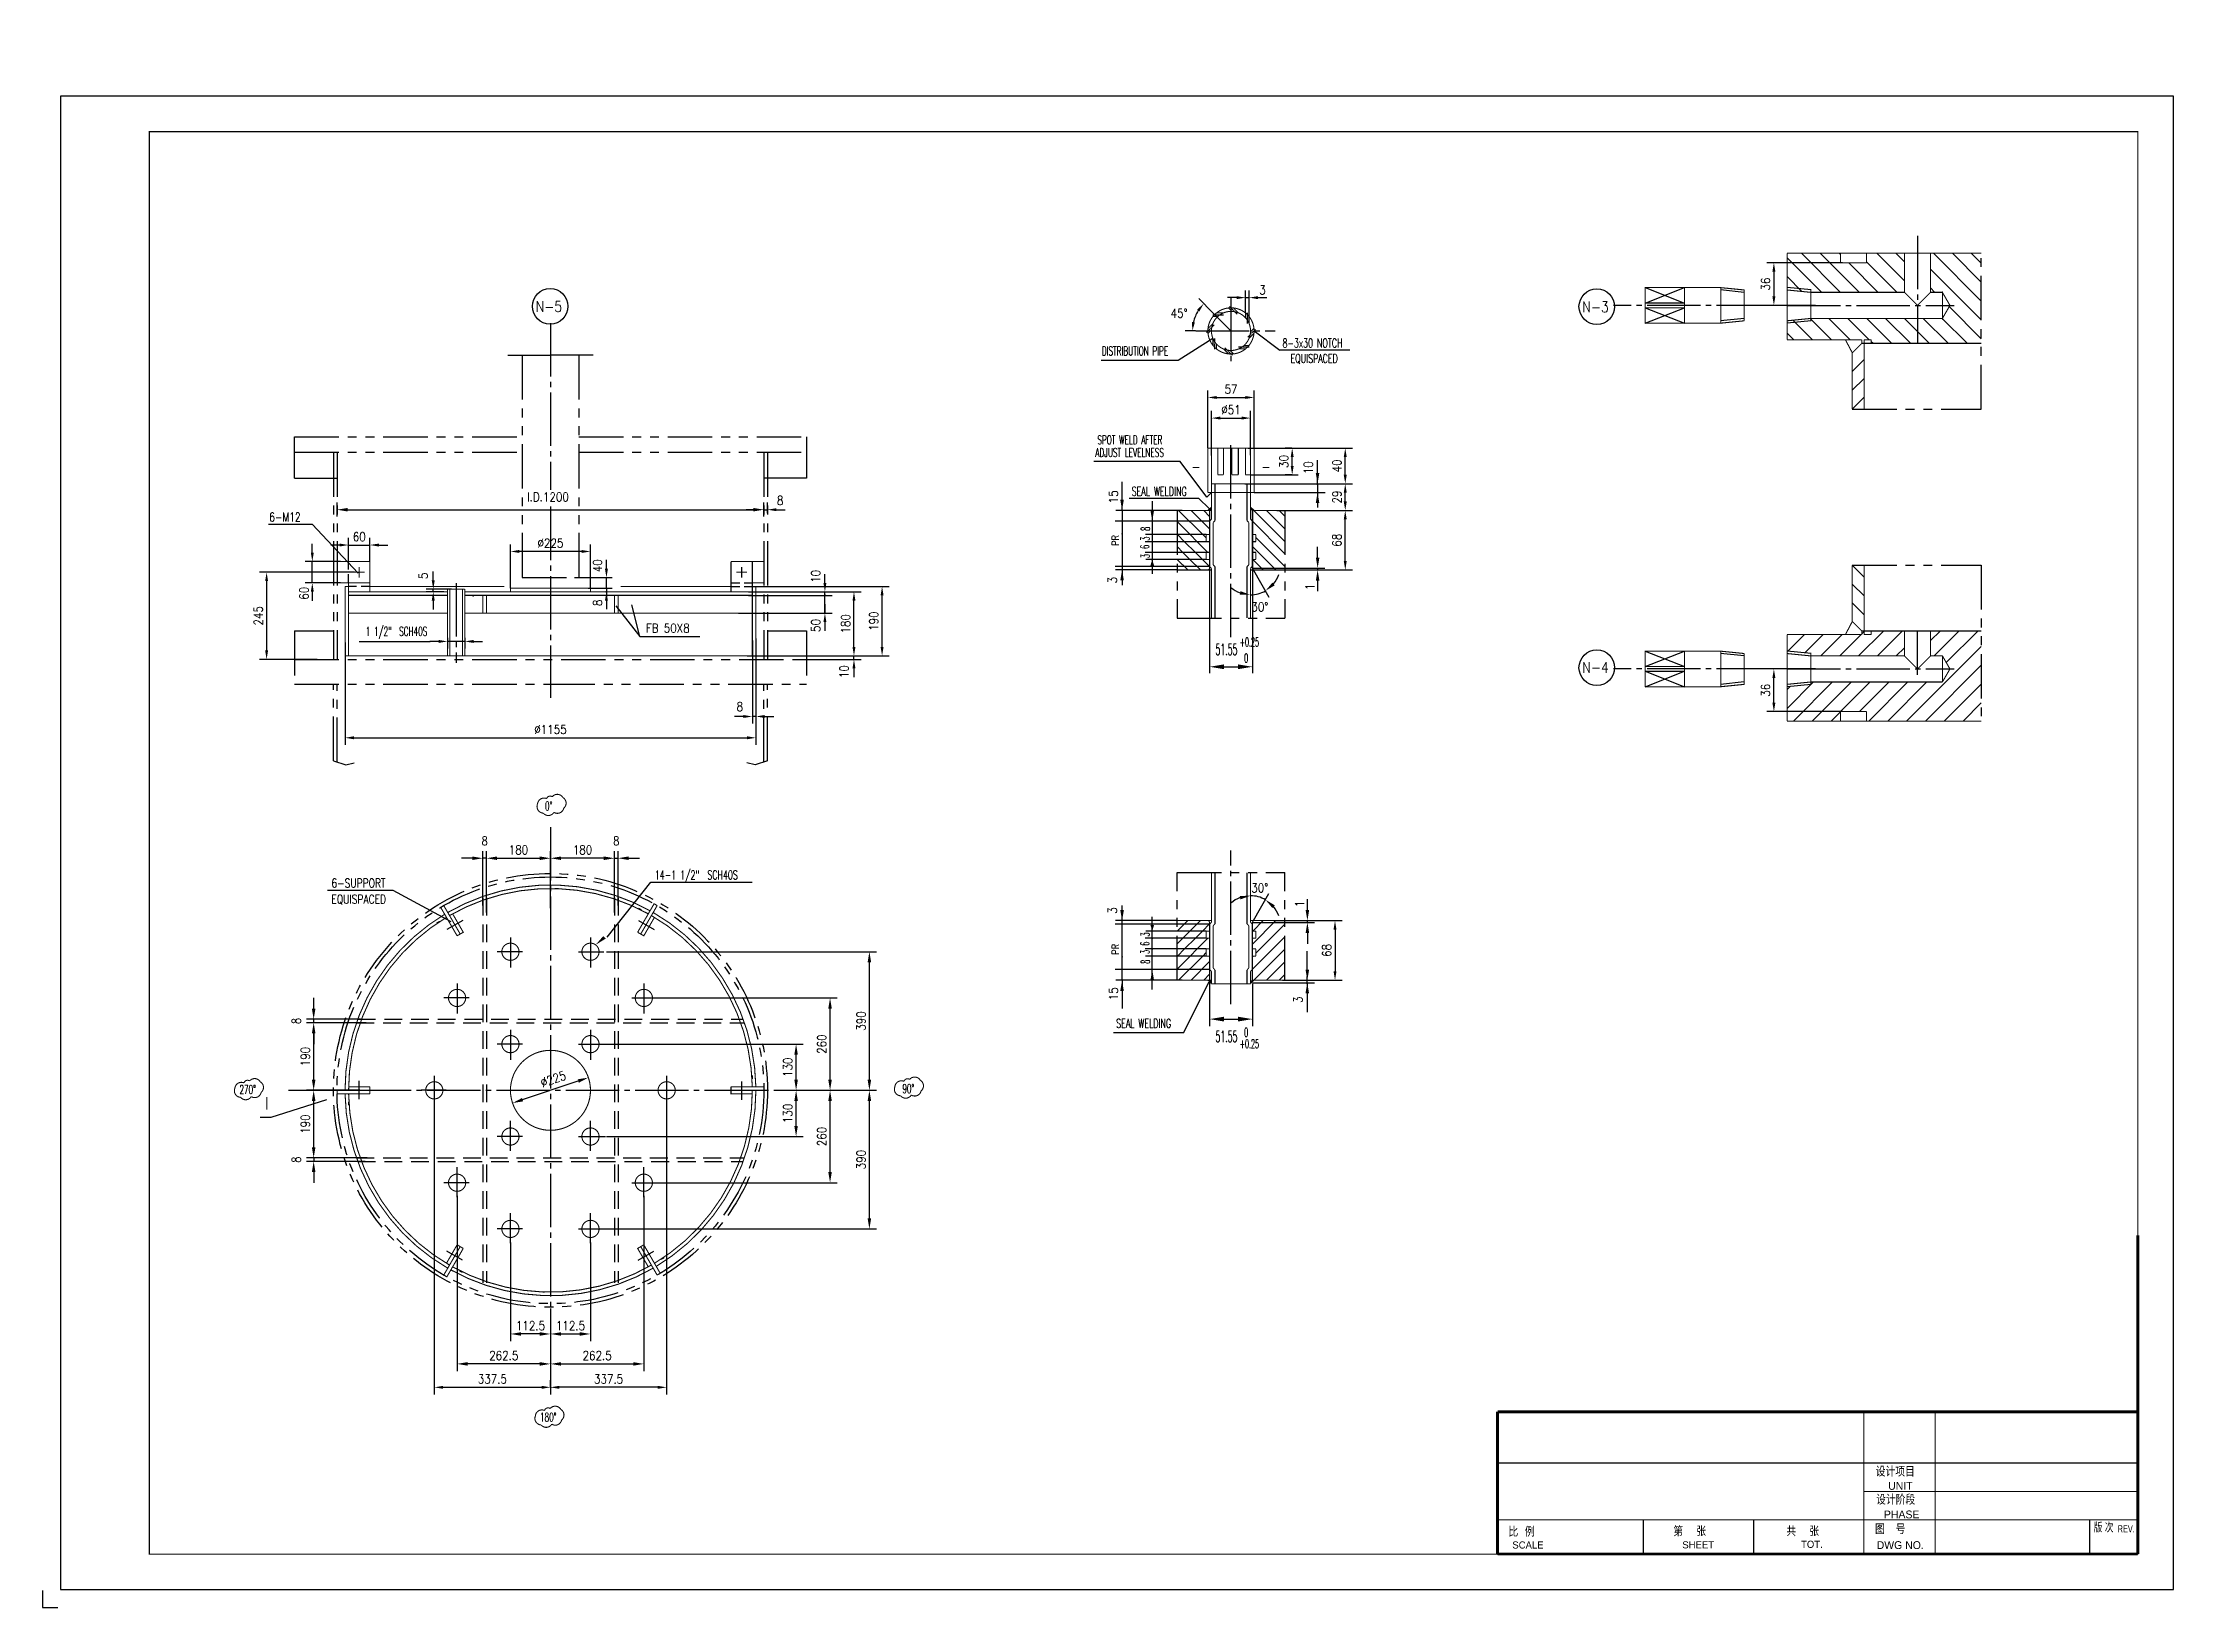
# Model space of a CAD drawing. Extents: x -5 to 1212, y -727 to 440.
# Drawn here: x 613 to 1212, y 0 to 440 of the extents above; entities that cross this region are included whole.
import ezdxf
from ezdxf.enums import TextEntityAlignment as Align

# ---------------------------------------------------------------- set-up
doc = ezdxf.new("R2010")
doc.units = 0
doc.header["$MEASUREMENT"] = 0
for name, pattern in [('CENTER', [19.5, 15, -1.5, 1.5, -1.5]), ('HIDDEN', [7.5, 5, -2.5]), ('PHANTOM', [25, 12.5, -2.5, 2.5, -2.5, 2.5, -2.5])]:
    doc.linetypes.add(name, pattern=pattern)
doc.layers.get('0').update_dxf_attribs({"linetype": 'CONTINUOUS'})
doc.layers.get('DEFPOINTS').update_dxf_attribs({"linetype": 'CONTINUOUS'})
for name, color, linetype in [('1', 2, 'CONTINUOUS'), ('2', 1, 'CONTINUOUS'), ('3', 3, 'CENTER'), ('4', 3, 'PHANTOM'), ('5', 2, 'HIDDEN'), ('DIM', 4, 'CONTINUOUS')]:
    doc.layers.add(name, color=color, linetype=linetype)
doc.styles.add('HZ2', font='tcc_simp', dxfattribs={"height": 2.5, "bigfont": 'tcc_hzdx'})
doc.styles.add('HZCH', font='tcc_romd.shx', dxfattribs={"bigfont": 'tcc_chin.shx'})
doc.styles.add('SBHZ', font='ROMANS.SHX', dxfattribs={"width": 0.85, "bigfont": 'tcc_hzdx.shx'})
doc.styles.get("Standard").update_dxf_attribs({"font": 'TXT.shx'})
doc.dimstyles.get("Standard").update_dxf_attribs({"dimtxt": 0.18, "dimasz": 0.18, "dimexe": 0.18, "dimexo": 0.0625, "dimgap": 0.09, "dimtad": 0, "dimtih": 1, "dimtoh": 1, "dimdec": 4, "dimzin": 0, "dimdsep": 46, "dimtxsty": 'Standard', "dimcen": 0.09, "dimadec": 0, "dimazin": 0, "dimtfac": 1, "dimtdec": 4, "dimtofl": 0, "dimtmove": 0, "dimatfit": 3, "dimfxl": 0, "dimtolj": 1, "dimtzin": 0, "dimarcsym": 0})

msp = doc.modelspace()

# ---------------------------------------------------------------- texts
at = {"color": 7, "style": 'HZCH'}
for s, height, p in [('设计项目', 2.75, (1128.09591, 36.85458)), ('设计阶段', 2.75, (1128.20819, 28.96735)), ('UNIT', 2.2, (1131.59765, 33.14242)), ('PHASE', 2.2, (1130.40994, 25.10545)), ('比  例', 2.5, (1024.85638, 19.96351)), ('SCALE', 2, (1025.9472, 16.6147)), ('图   号', 2.75, (1127.89383, 20.67607)), ('DWG NO.', 2.2, (1128.376, 16.48207))]:
    msp.add_text(s, height=height, dxfattribs=at).set_placement(p)
at = {"style": 'HZ2'}
for s, height, p in [('第    张', 2.5, (1071.20941, 20.12118)), ('SHEET ', 2, (1073.73988, 16.65055)), ('共    张', 2.5, (1102.98516, 20.12118)), ('TOT.', 2, (1107.11446, 16.80823))]:
    msp.add_text(s, height=height, dxfattribs=at).set_placement(p)
at = {"style": 'HZ2', "width": 0.75}
for s, height, p in [('版 次', 2.5, (1189.37688, 21.16104)), ('REV.', 2, (1196.1081, 21.16104))]:
    msp.add_text(s, height=height, dxfattribs=at).set_placement(p)
at = {"color": 0, "linetype": 'ByBlock', "char_height": 2.5, "attachment_point": 5, "rotation": 90, "style": 'SBHZ'}
for s, insert in [('40', (768.77887, 292.97385)), ('\\A1;10', (830.12365, 289.99341)), ('8', (768.77887, 282.56646)), ('\\A1;50', (830.12365, 276.18745))]:
    msp.add_mtext(s, dxfattribs=dict(at, insert=insert))
at = {"layer": 'DIM', "style": 'SBHZ'}
for s, height, width, p in [('N-5', 3, 0.85, (751.39516, 364.37416)), ('N-3', 3, 0.85, (1045.62092, 364.27542)), ('45%%D', 2.5, 0.85, (929.88768, 362.73418)), ('DISTRIBUTION PIPE', 2.5, 0.6, (910.55084, 352.14997)), ('8-3x30 NOTCH', 2.5, 0.65, (961.34228, 354.36844)), ('EQUISPACED', 2.5, 0.65, (963.59843, 350.02661)), ('SPOT WELD AFTER ', 2.5, 0.6, (909.29348, 327.14777)), (' ADJUST LEVELNESS ', 2.5, 0.6, (907.68783, 323.58241)), ('SEAL WELDING', 2.5, 0.65, (918.94257, 312.66602)), ('6-M12 ', 2.5, 0.75, (676.48152, 305.43992)), ('30%%D', 2.5, 0.85, (952.59787, 280.16225)), (' 1 1/2"  SCH40S', 2.5, 0.6, (702.59418, 273.2992)), ('FB 50X8', 2.5, 0.85, (782.37525, 274.19325)), ('+0.25', 2.5, 0.5, (949.31101, 270.28444)), ('0', 2.5, 0.5, (950.55949, 265.7908)), ('N-4', 3, 0.85, (1045.62092, 262.90276)), (' 0%%d', 2.5, 0.6, (752.98044, 224.18212)), ('6-SUPPORT', 2.5, 0.75, (693.97642, 202.50556)), ('14-1 1/2"  SCH40S', 2.5, 0.65, (784.88444, 204.79289)), ('EQUISPACED', 2.5, 0.75, (693.97642, 197.96686)), ('30%%D', 2.5, 0.85, (952.56502, 201.1392)), ('SEAL WELDING', 2.5, 0.65, (914.57265, 163.04221)), ('0', 2.5, 0.5, (950.55949, 160.53502)), ('+0.25', 2.5, 0.5, (949.31101, 157.29973)), (' 270%%d', 2.5, 0.6, (667.08837, 144.44076)), (' 90%%d', 2.5, 0.6, (853.44478, 144.68402)), (' 180%%d', 2.5, 0.6, (751.56911, 52.31735))]:
    msp.add_text(s, height=height, dxfattribs=dict(at, width=width)).set_placement(p)
at = {"layer": 'DIM', "linetype": 'ByBlock', "style": 'SBHZ', "width": 0.85}
for s, p in [('10', (968.59622, 320.58054)), ('3', (965.71546, 170.96104))]:
    msp.add_text(s, height=2.5, rotation=90, dxfattribs=at).set_placement(p, align=Align.MIDDLE_CENTER)
at = {"layer": 'DIM', "color": 0, "style": 'SBHZ', "width": 0.85}
msp.add_text('I.D.1200', height=2.5, dxfattribs=at).set_placement((748.96931, 311.09082))
at = {"layer": 'DIM', "linetype": 'ByBlock', "style": 'SBHZ'}
for s, width, p in [('15', 0.85, (913.81784, 312.36722)), ('3', 0.5, (922.67883, 300.59148)), ('8', 0.5, (922.80724, 303.36934)), ('6', 0.5, (922.62371, 298.29961)), ('3', 0.5, (922.71956, 295.70174)), ('3', 0.85, (913.5185, 288.96518)), ('3', 0.85, (913.5185, 196.03212)), ('6', 0.5, (922.62371, 186.69769)), ('3', 0.5, (922.71956, 189.29556)), ('3', 0.5, (922.67883, 184.40582)), ('8', 0.5, (922.80724, 181.62796)), ('15', 0.85, (913.81784, 172.63007))]:
    msp.add_text(s, height=2.5, rotation=90, dxfattribs=dict(at, width=width)).set_placement(p, align=Align.MIDDLE)
at = {"layer": 'DIM', "style": 'SBHZ', "width": 0.85}
for p in [(915.35459, 298.57391), (915.35459, 183.59005)]:
    msp.add_text('PR', height=2, rotation=90, dxfattribs=at).set_placement(p)
at = {"layer": 'DIM', "linetype": 'ByBlock', "style": 'SBHZ', "width": 0.5}
for p in [(946.68333, 269.46422), (946.68333, 160.61995)]:
    msp.add_text('51.55  ', height=3.2, dxfattribs=at).set_placement(p, align=Align.MIDDLE_CENTER)
at = {"layer": 'DIM', "style": 'HZ2', "width": 0.6}
msp.add_text('Ⅰ', height=4, dxfattribs=at).set_placement((675.84766, 139.65932), align=Align.CENTER)

# ---------------------------------------------------------------- blocks, each defined once
blk = doc.blocks.new('*D30')
at = {"layer": 'DEFPOINTS', "color": 0}
for p in [(960.26, 291.8), (963.29, 292.3), (971.21, 291.8)]:
    blk.add_point(p, dxfattribs=at)
at = {"layer": 'DIM', "color": 0}
for p, q in [((971.21, 295.3), (971.21, 298.3)), ((960.32, 291.8), (973.21, 291.8)), ((963.35, 292.3), (973.21, 292.3)), ((971.21, 292.3), (971.21, 291.8)), ((971.21, 288.8), (971.21, 285.8))]:
    blk.add_line(p, q, dxfattribs=at)
for points in [[(970.71, 295.3), (971.71, 295.3), (971.21, 292.3)], [(970.71, 288.8), (971.71, 288.8), (971.21, 291.8)]]:
    blk.add_solid(points, dxfattribs=at)
at = {"layer": 'DIM', "color": 0, "insert": (969.07, 287.09), "char_height": 2.5, "attachment_point": 5, "rotation": 90, "style": 'SBHZ'}
blk.add_mtext('\\A1;1', dxfattribs=at)
blk = doc.blocks.new('*D31')
at = {"layer": 'DEFPOINTS', "color": 0}
for p in [(952.36, 292.3), (952.86, 292.3), (953.15, 291.8), (955.22, 285.31), (952.36, 278.29)]:
    blk.add_point(p, dxfattribs=at)
at = {"layer": 'DIM', "color": 0}
blk.add_line((953.18, 291.75), (957.54, 284.2), dxfattribs=at)
for start, end in [(320.66776, 341.33552), (228.66448, 249.33224), (270, 300)]:
    blk.add_arc((952.36, 293.17), 8.36, start, end, dxfattribs=at)
for points in [[(959.15, 287.49), (958.5, 288.25), (956.54, 285.93)], [(949.49, 285.84), (949.32, 284.85), (952.36, 284.81)]]:
    blk.add_solid(points, dxfattribs=at)
blk = doc.blocks.new('*D44')
at = {"layer": 'DEFPOINTS', "color": 0}
for p in [(766.8, 102.72), (755.55, 81.16), (766.8, 76.95)]:
    blk.add_point(p, dxfattribs=at)
at = {"layer": 'DIM', "color": 0}
for p, q in [((766.8, 102.66), (766.8, 74.95)), ((755.55, 81.1), (755.55, 74.95)), ((758.55, 76.95), (763.8, 76.95))]:
    blk.add_line(p, q, dxfattribs=at)
for points in [[(758.55, 77.45), (758.55, 76.45), (755.55, 76.95)], [(763.8, 77.45), (763.8, 76.45), (766.8, 76.95)]]:
    blk.add_solid(points, dxfattribs=at)
at = {"layer": 'DIM', "color": 0, "insert": (761.17, 79.29), "char_height": 2.5, "attachment_point": 5, "style": 'SBHZ'}
blk.add_mtext('\\A1;112.5', dxfattribs=at)
blk = doc.blocks.new('*D45')
at = {"layer": 'DEFPOINTS', "color": 0}
for p in [(781.8, 115.87), (755.55, 84.14), (781.8, 68.54)]:
    blk.add_point(p, dxfattribs=at)
at = {"layer": 'DIM', "color": 0}
for p, q in [((781.8, 115.81), (781.8, 66.54)), ((758.55, 68.54), (778.8, 68.54))]:
    blk.add_line(p, q, dxfattribs=at)
for points in [[(758.55, 69.04), (758.55, 68.04), (755.55, 68.54)], [(778.8, 69.04), (778.8, 68.04), (781.8, 68.54)]]:
    blk.add_solid(points, dxfattribs=at)
at = {"layer": 'DIM', "color": 0, "insert": (768.67, 70.88), "char_height": 2.5, "attachment_point": 5, "style": 'SBHZ'}
blk.add_mtext('\\A1;262.5', dxfattribs=at)
blk = doc.blocks.new('*D46')
at = {"layer": 'DEFPOINTS', "color": 0}
for p in [(818.82, 145.47), (824.6, 145.47), (771.26, 132.48)]:
    blk.add_point(p, dxfattribs=at)
at = {"layer": 'DIM', "color": 0}
for p, q in [((818.88, 145.47), (826.6, 145.47)), ((824.6, 135.48), (824.6, 142.47)), ((771.32, 132.48), (826.6, 132.48))]:
    blk.add_line(p, q, dxfattribs=at)
for points in [[(824.1, 142.47), (825.1, 142.47), (824.6, 145.47)], [(824.1, 135.48), (825.1, 135.48), (824.6, 132.48)]]:
    blk.add_solid(points, dxfattribs=at)
at = {"layer": 'DIM', "color": 0, "insert": (822.26, 138.98), "char_height": 2.5, "attachment_point": 5, "rotation": 90, "style": 'SBHZ'}
blk.add_mtext('\\A1;130', dxfattribs=at)
blk = doc.blocks.new('*D47')
at = {"layer": 'DEFPOINTS', "color": 0}
for p in [(770.84, 158.46), (824.6, 158.46), (818.82, 145.47)]:
    blk.add_point(p, dxfattribs=at)
at = {"layer": 'DIM', "color": 0}
for p, q in [((770.9, 158.46), (826.6, 158.46)), ((824.6, 148.47), (824.6, 155.46))]:
    blk.add_line(p, q, dxfattribs=at)
for points in [[(824.1, 155.46), (825.1, 155.46), (824.6, 158.46)], [(824.1, 148.47), (825.1, 148.47), (824.6, 145.47)]]:
    blk.add_solid(points, dxfattribs=at)
at = {"layer": 'DIM', "color": 0, "insert": (822.26, 151.97), "char_height": 2.5, "attachment_point": 5, "rotation": 90, "style": 'SBHZ'}
blk.add_mtext('\\A1;130', dxfattribs=at)
blk = doc.blocks.new('*D48')
at = {"layer": 'DEFPOINTS', "color": 0}
for p in [(821.83, 145.47), (834.15, 145.47), (785.51, 119.49)]:
    blk.add_point(p, dxfattribs=at)
at = {"layer": 'DIM', "color": 0}
for p, q in [((821.89, 145.47), (836.15, 145.47)), ((834.15, 122.49), (834.15, 142.47)), ((785.57, 119.49), (836.15, 119.49))]:
    blk.add_line(p, q, dxfattribs=at)
for points in [[(833.65, 142.47), (834.65, 142.47), (834.15, 145.47)], [(833.65, 122.49), (834.65, 122.49), (834.15, 119.49)]]:
    blk.add_solid(points, dxfattribs=at)
at = {"layer": 'DIM', "color": 0, "insert": (831.81, 132.48), "char_height": 2.5, "attachment_point": 5, "rotation": 90, "style": 'SBHZ'}
blk.add_mtext('\\A1;260', dxfattribs=at)
blk = doc.blocks.new('*D49')
at = {"layer": 'DEFPOINTS', "color": 0}
for p in [(785.29, 171.45), (834.15, 171.45), (821.83, 145.47)]:
    blk.add_point(p, dxfattribs=at)
at = {"layer": 'DIM', "color": 0}
for p, q in [((785.35, 171.45), (836.15, 171.45)), ((834.15, 148.47), (834.15, 168.45))]:
    blk.add_line(p, q, dxfattribs=at)
for points in [[(833.65, 168.45), (834.65, 168.45), (834.15, 171.45)], [(833.65, 148.47), (834.65, 148.47), (834.15, 145.47)]]:
    blk.add_solid(points, dxfattribs=at)
at = {"layer": 'DIM', "color": 0, "insert": (831.81, 158.46), "char_height": 2.5, "attachment_point": 5, "rotation": 90, "style": 'SBHZ'}
blk.add_mtext('\\A1;260', dxfattribs=at)
blk = doc.blocks.new('*D50')
at = {"layer": 'DEFPOINTS', "color": 0}
for p in [(830.88, 145.47), (845.2, 145.47), (771.09, 106.5)]:
    blk.add_point(p, dxfattribs=at)
at = {"layer": 'DIM', "color": 0}
for p, q in [((830.94, 145.47), (847.2, 145.47)), ((845.2, 109.5), (845.2, 142.47)), ((771.15, 106.5), (847.2, 106.5))]:
    blk.add_line(p, q, dxfattribs=at)
for points in [[(844.7, 142.47), (845.7, 142.47), (845.2, 145.47)], [(844.7, 109.5), (845.7, 109.5), (845.2, 106.5)]]:
    blk.add_solid(points, dxfattribs=at)
at = {"layer": 'DIM', "color": 0, "insert": (842.86, 125.99), "char_height": 2.5, "attachment_point": 5, "rotation": 90, "style": 'SBHZ'}
blk.add_mtext('\\A1;390', dxfattribs=at)
blk = doc.blocks.new('*D51')
at = {"layer": 'DEFPOINTS', "color": 0}
for p in [(771.26, 184.44), (845.2, 184.44), (830.88, 145.47)]:
    blk.add_point(p, dxfattribs=at)
at = {"layer": 'DIM', "color": 0}
for p, q in [((771.32, 184.44), (847.2, 184.44)), ((845.2, 148.47), (845.2, 181.44))]:
    blk.add_line(p, q, dxfattribs=at)
for points in [[(844.7, 181.44), (845.7, 181.44), (845.2, 184.44)], [(844.7, 148.47), (845.7, 148.47), (845.2, 145.47)]]:
    blk.add_solid(points, dxfattribs=at)
at = {"layer": 'DIM', "color": 0, "insert": (842.86, 164.96), "char_height": 2.5, "attachment_point": 5, "rotation": 90, "style": 'SBHZ'}
blk.add_mtext('\\A1;390', dxfattribs=at)
blk = doc.blocks.new('*D52')
at = {"layer": 'DEFPOINTS', "color": 0}
for p in [(688.98, 145.47), (702.03, 145.47), (702.76, 126.47)]:
    blk.add_point(p, dxfattribs=at)
at = {"layer": 'DIM', "color": 0}
for p, q in [((701.96, 145.47), (686.98, 145.47)), ((688.98, 129.47), (688.98, 142.47)), ((702.7, 126.47), (686.98, 126.47))]:
    blk.add_line(p, q, dxfattribs=at)
for points in [[(688.48, 142.47), (689.48, 142.47), (688.98, 145.47)], [(688.48, 129.47), (689.48, 129.47), (688.98, 126.47)]]:
    blk.add_solid(points, dxfattribs=at)
at = {"layer": 'DIM', "color": 0, "insert": (686.64, 135.97), "char_height": 2.5, "attachment_point": 5, "rotation": 90, "style": 'SBHZ'}
blk.add_mtext('\\A1;190', dxfattribs=at)
blk = doc.blocks.new('*D53')
at = {"layer": 'DEFPOINTS', "color": 0}
for p in [(688.98, 164.47), (703.79, 164.47), (702.03, 145.47)]:
    blk.add_point(p, dxfattribs=at)
at = {"layer": 'DIM', "color": 0}
for p, q in [((703.72, 164.47), (686.98, 164.47)), ((688.98, 148.47), (688.98, 161.47))]:
    blk.add_line(p, q, dxfattribs=at)
for points in [[(688.48, 161.47), (689.48, 161.47), (688.98, 164.47)], [(688.48, 148.47), (689.48, 148.47), (688.98, 145.47)]]:
    blk.add_solid(points, dxfattribs=at)
at = {"layer": 'DIM', "color": 0, "insert": (686.64, 154.97), "char_height": 2.5, "attachment_point": 5, "rotation": 90, "style": 'SBHZ'}
blk.add_mtext('\\A1;190', dxfattribs=at)
blk = doc.blocks.new('*D54')
at = {"layer": 'DEFPOINTS', "color": 0}
for p in [(688.98, 165.47), (702.17, 165.47), (703.79, 164.47)]:
    blk.add_point(p, dxfattribs=at)
at = {"layer": 'DIM', "color": 0}
for p, q in [((688.98, 168.47), (688.98, 171.47)), ((702.11, 165.47), (686.98, 165.47)), ((688.98, 164.47), (688.98, 165.47)), ((688.98, 161.47), (688.98, 158.47))]:
    blk.add_line(p, q, dxfattribs=at)
for points in [[(688.48, 168.47), (689.48, 168.47), (688.98, 165.47)], [(688.48, 161.47), (689.48, 161.47), (688.98, 164.47)]]:
    blk.add_solid(points, dxfattribs=at)
at = {"layer": 'DIM', "color": 0, "insert": (684.1, 164.97), "char_height": 2.5, "attachment_point": 5, "rotation": 90, "style": 'SBHZ'}
blk.add_mtext('\\A1;8', dxfattribs=at)
blk = doc.blocks.new('*D55')
at = {"layer": 'DEFPOINTS', "color": 0}
for p in [(704.08, 126.47), (688.98, 125.47), (703.49, 125.47)]:
    blk.add_point(p, dxfattribs=at)
at = {"layer": 'DIM', "color": 0}
for p, q in [((688.98, 129.47), (688.98, 132.47)), ((704.02, 126.47), (686.98, 126.47)), ((688.98, 126.47), (688.98, 125.47)), ((703.43, 125.47), (686.98, 125.47)), ((688.98, 122.47), (688.98, 119.47))]:
    blk.add_line(p, q, dxfattribs=at)
for points in [[(688.48, 129.47), (689.48, 129.47), (688.98, 126.47)], [(688.48, 122.47), (689.48, 122.47), (688.98, 125.47)]]:
    blk.add_solid(points, dxfattribs=at)
at = {"layer": 'DIM', "color": 0, "insert": (684.1, 125.97), "char_height": 2.5, "attachment_point": 5, "rotation": 90, "style": 'SBHZ'}
blk.add_mtext('\\A1;8', dxfattribs=at)
blk = doc.blocks.new('*D56')
at = {"layer": 'DEFPOINTS', "color": 0}
for p in [(755.55, 210.74), (755.55, 196.6), (773.55, 195.39)]:
    blk.add_point(p, dxfattribs=at)
at = {"layer": 'DIM', "color": 0}
for p, q in [((755.55, 196.66), (755.55, 212.74)), ((770.55, 210.74), (758.55, 210.74)), ((773.55, 195.45), (773.55, 212.74))]:
    blk.add_line(p, q, dxfattribs=at)
for points in [[(758.55, 211.24), (758.55, 210.24), (755.55, 210.74)], [(770.55, 211.24), (770.55, 210.24), (773.55, 210.74)]]:
    blk.add_solid(points, dxfattribs=at)
at = {"layer": 'DIM', "color": 0, "insert": (764.55, 213.08), "char_height": 2.5, "attachment_point": 5, "style": 'SBHZ'}
blk.add_mtext('\\A1;180', dxfattribs=at)
blk = doc.blocks.new('*D57')
at = {"layer": 'DEFPOINTS', "color": 0}
for p in [(774.55, 210.74), (773.55, 197.4), (774.55, 197.4)]:
    blk.add_point(p, dxfattribs=at)
at = {"layer": 'DIM', "color": 0}
for p, q in [((770.55, 210.74), (767.55, 210.74)), ((773.55, 197.46), (773.55, 212.74)), ((773.55, 210.74), (774.55, 210.74)), ((774.55, 197.46), (774.55, 212.74)), ((777.55, 210.74), (780.55, 210.74))]:
    blk.add_line(p, q, dxfattribs=at)
for points in [[(770.55, 211.24), (770.55, 210.24), (773.55, 210.74)], [(777.55, 211.24), (777.55, 210.24), (774.55, 210.74)]]:
    blk.add_solid(points, dxfattribs=at)
at = {"layer": 'DIM', "color": 0, "insert": (774.05, 215.62), "char_height": 2.5, "attachment_point": 5, "style": 'SBHZ'}
blk.add_mtext('\\A1;8', dxfattribs=at)
blk = doc.blocks.new('*D58')
at = {"layer": 'DEFPOINTS', "color": 0}
for p in [(766.21, 149.05), (744.88, 141.89)]:
    blk.add_point(p, dxfattribs=at)
at = {"layer": 'DIM', "color": 0}
blk.add_line((747.72, 142.85), (763.37, 148.1), dxfattribs=at)
for points in [[(763.21, 148.57), (763.53, 147.62), (766.21, 149.05)], [(747.57, 143.32), (747.88, 142.37), (744.88, 141.89)]]:
    blk.add_solid(points, dxfattribs=at)
at = {"layer": 'DIM', "color": 0, "insert": (756.32, 148.64), "char_height": 2.5, "attachment_point": 5, "rotation": 18.54129, "style": 'SBHZ'}
blk.add_mtext('\\A1;%%C225', dxfattribs=at)
blk = doc.blocks.new('*D65')
at = {"layer": 'DEFPOINTS', "color": 0}
for p in [(729.3, 115.87), (755.55, 84.14), (729.3, 68.54)]:
    blk.add_point(p, dxfattribs=at)
at = {"layer": 'DIM', "color": 0}
for p, q in [((729.3, 115.81), (729.3, 66.54)), ((752.55, 68.54), (732.3, 68.54))]:
    blk.add_line(p, q, dxfattribs=at)
for points in [[(732.3, 69.04), (732.3, 68.04), (729.3, 68.54)], [(752.55, 69.04), (752.55, 68.04), (755.55, 68.54)]]:
    blk.add_solid(points, dxfattribs=at)
at = {"layer": 'DIM', "color": 0, "insert": (742.42, 70.88), "char_height": 2.5, "attachment_point": 5, "style": 'SBHZ'}
blk.add_mtext('\\A1;262.5', dxfattribs=at)
blk = doc.blocks.new('*D64')
at = {"layer": 'DEFPOINTS', "color": 0}
for p in [(744.3, 102.72), (755.55, 81.16), (744.3, 76.95)]:
    blk.add_point(p, dxfattribs=at)
at = {"layer": 'DIM', "color": 0}
for p, q in [((744.3, 102.66), (744.3, 74.95)), ((755.55, 81.1), (755.55, 74.95)), ((752.55, 76.95), (747.3, 76.95))]:
    blk.add_line(p, q, dxfattribs=at)
for points in [[(747.3, 77.45), (747.3, 76.45), (744.3, 76.95)], [(752.55, 77.45), (752.55, 76.45), (755.55, 76.95)]]:
    blk.add_solid(points, dxfattribs=at)
at = {"layer": 'DIM', "color": 0, "insert": (749.92, 79.29), "char_height": 2.5, "attachment_point": 5, "style": 'SBHZ'}
blk.add_mtext('\\A1;112.5', dxfattribs=at)
blk = doc.blocks.new('*D67')
at = {"layer": 'DEFPOINTS', "color": 0}
for p in [(736.55, 210.74), (736.55, 197.4), (737.55, 197.4)]:
    blk.add_point(p, dxfattribs=at)
at = {"layer": 'DIM', "color": 0}
for p, q in [((733.55, 210.74), (730.55, 210.74)), ((736.55, 197.46), (736.55, 212.74)), ((737.55, 210.74), (736.55, 210.74)), ((737.55, 197.46), (737.55, 212.74)), ((740.55, 210.74), (743.55, 210.74))]:
    blk.add_line(p, q, dxfattribs=at)
for points in [[(733.55, 211.24), (733.55, 210.24), (736.55, 210.74)], [(740.55, 211.24), (740.55, 210.24), (737.55, 210.74)]]:
    blk.add_solid(points, dxfattribs=at)
at = {"layer": 'DIM', "color": 0, "insert": (737.05, 215.62), "char_height": 2.5, "attachment_point": 5, "style": 'SBHZ'}
blk.add_mtext('\\A1;8', dxfattribs=at)
blk = doc.blocks.new('*D66')
at = {"layer": 'DEFPOINTS', "color": 0}
for p in [(755.55, 210.74), (737.55, 195.39), (755.55, 196.6)]:
    blk.add_point(p, dxfattribs=at)
at = {"layer": 'DIM', "color": 0}
for p, q in [((737.55, 195.45), (737.55, 212.74)), ((740.55, 210.74), (752.55, 210.74)), ((755.55, 196.66), (755.55, 212.74))]:
    blk.add_line(p, q, dxfattribs=at)
for points in [[(740.55, 211.24), (740.55, 210.24), (737.55, 210.74)], [(752.55, 211.24), (752.55, 210.24), (755.55, 210.74)]]:
    blk.add_solid(points, dxfattribs=at)
at = {"layer": 'DIM', "color": 0, "insert": (746.55, 213.08), "char_height": 2.5, "attachment_point": 5, "style": 'SBHZ'}
blk.add_mtext('\\A1;180', dxfattribs=at)
blk = doc.blocks.new('*D70')
at = {"layer": 'DEFPOINTS', "color": 0}
for p in [(697.8, 271.45), (813.3, 272.5), (813.3, 244.61)]:
    blk.add_point(p, dxfattribs=at)
at = {"layer": 'DIM', "color": 0}
for p, q in [((697.8, 271.39), (697.8, 242.61)), ((813.3, 272.44), (813.3, 242.61)), ((700.3, 244.61), (810.8, 244.61))]:
    blk.add_line(p, q, dxfattribs=at)
for points in [[(700.3, 245.03), (700.3, 244.19), (697.8, 244.61)], [(810.8, 245.03), (810.8, 244.19), (813.3, 244.61)]]:
    blk.add_solid(points, dxfattribs=at)
at = {"layer": 'DIM', "color": 0, "insert": (755.55, 246.95), "char_height": 2.5, "attachment_point": 5, "style": 'SBHZ'}
blk.add_mtext('\\A1;%%c1155', dxfattribs=at)
blk = doc.blocks.new('*D71')
at = {"layer": 'DEFPOINTS', "color": 0}
for p in [(812.3, 272.04), (813.3, 272.55), (812.3, 250.6)]:
    blk.add_point(p, dxfattribs=at)
at = {"layer": 'DIM', "color": 0}
for p, q in [((812.3, 271.98), (812.3, 248.6)), ((813.3, 272.49), (813.3, 248.6)), ((809.8, 250.6), (807.3, 250.6)), ((813.3, 250.6), (812.3, 250.6)), ((815.8, 250.6), (818.3, 250.6))]:
    blk.add_line(p, q, dxfattribs=at)
for points in [[(809.8, 251.02), (809.8, 250.19), (812.3, 250.6)], [(815.8, 251.02), (815.8, 250.19), (813.3, 250.6)]]:
    blk.add_solid(points, dxfattribs=at)
at = {"layer": 'DIM', "color": 0, "insert": (808.8, 253.38), "char_height": 2.5, "attachment_point": 5, "style": 'SBHZ'}
blk.add_mtext('\\A1;8', dxfattribs=at)
blk = doc.blocks.new('*D72')
at = {"layer": 'DEFPOINTS', "color": 0}
for p in [(810.82, 267.66), (823.95, 266.66), (840.87, 267.66)]:
    blk.add_point(p, dxfattribs=at)
at = {"layer": 'DIM', "color": 0}
for p, q in [((840.87, 270.16), (840.87, 272.66)), ((810.88, 267.66), (842.87, 267.66)), ((824.01, 266.66), (842.87, 266.66)), ((840.87, 266.66), (840.87, 267.66)), ((840.87, 264.16), (840.87, 261.66))]:
    blk.add_line(p, q, dxfattribs=at)
for points in [[(840.45, 270.16), (841.28, 270.16), (840.87, 267.66)], [(840.45, 264.16), (841.28, 264.16), (840.87, 266.66)]]:
    blk.add_solid(points, dxfattribs=at)
at = {"layer": 'DIM', "color": 0, "insert": (838.09, 263.22), "char_height": 2.5, "attachment_point": 5, "rotation": 90, "style": 'SBHZ'}
blk.add_mtext('\\A1;10', dxfattribs=at)
blk = doc.blocks.new('*D73')
at = {"layer": 'DEFPOINTS', "color": 0}
for p in [(811.58, 285.66), (840.87, 285.66), (810.82, 267.66)]:
    blk.add_point(p, dxfattribs=at)
at = {"layer": 'DIM', "color": 0}
for p, q in [((811.64, 285.66), (842.87, 285.66)), ((840.87, 270.16), (840.87, 283.16))]:
    blk.add_line(p, q, dxfattribs=at)
for points in [[(840.45, 283.16), (841.28, 283.16), (840.87, 285.66)], [(840.45, 270.16), (841.28, 270.16), (840.87, 267.66)]]:
    blk.add_solid(points, dxfattribs=at)
at = {"layer": 'DIM', "color": 0, "insert": (838.53, 276.66), "char_height": 2.5, "attachment_point": 5, "rotation": 90, "style": 'SBHZ'}
blk.add_mtext('\\A1;180', dxfattribs=at)
blk = doc.blocks.new('*D74')
at = {"layer": 'DEFPOINTS', "color": 0}
for p in [(812.3, 287.16), (848.77, 287.16), (838.29, 267.66)]:
    blk.add_point(p, dxfattribs=at)
at = {"layer": 'DIM', "color": 0}
for p, q in [((812.36, 287.16), (850.77, 287.16)), ((848.77, 270.16), (848.77, 284.66)), ((838.35, 267.66), (850.77, 267.66))]:
    blk.add_line(p, q, dxfattribs=at)
for points in [[(848.35, 284.66), (849.19, 284.66), (848.77, 287.16)], [(848.35, 270.16), (849.19, 270.16), (848.77, 267.66)]]:
    blk.add_solid(points, dxfattribs=at)
at = {"layer": 'DIM', "color": 0, "insert": (846.43, 277.41), "char_height": 2.5, "attachment_point": 5, "rotation": 90, "style": 'SBHZ'}
blk.add_mtext('\\A1;190', dxfattribs=at)
blk = doc.blocks.new('*D75')
at = {"layer": 'DEFPOINTS', "color": 0}
for p in [(815.55, 307.83), (816.55, 308.75), (816.55, 307.69)]:
    blk.add_point(p, dxfattribs=at)
at = {"layer": 'DIM', "color": 0}
for p, q in [((813.05, 308.75), (810.55, 308.75)), ((815.55, 307.89), (815.55, 310.75)), ((815.55, 308.75), (816.55, 308.75)), ((816.55, 307.75), (816.55, 310.75)), ((819.05, 308.75), (821.55, 308.75))]:
    blk.add_line(p, q, dxfattribs=at)
for points in [[(813.05, 309.17), (813.05, 308.34), (815.55, 308.75)], [(819.05, 309.17), (819.05, 308.34), (816.55, 308.75)]]:
    blk.add_solid(points, dxfattribs=at)
at = {"layer": 'DIM', "color": 0, "insert": (820.13, 311.36), "char_height": 2.5, "attachment_point": 5, "style": 'SBHZ'}
blk.add_mtext('\\A1;8', dxfattribs=at)
blk = doc.blocks.new('*D76')
at = {"layer": 'DEFPOINTS', "color": 0}
for p in [(700.55, 291.16), (675.75, 266.66), (689.99, 266.66)]:
    blk.add_point(p, dxfattribs=at)
at = {"layer": 'DIM', "color": 0}
for p, q in [((700.48, 291.16), (673.75, 291.16)), ((675.75, 288.66), (675.75, 269.16)), ((689.92, 266.66), (673.75, 266.66))]:
    blk.add_line(p, q, dxfattribs=at)
for points in [[(675.33, 288.66), (676.16, 288.66), (675.75, 291.16)], [(675.33, 269.16), (676.16, 269.16), (675.75, 266.66)]]:
    blk.add_solid(points, dxfattribs=at)
at = {"layer": 'DIM', "color": 0, "insert": (673.41, 278.91), "char_height": 2.5, "attachment_point": 5, "rotation": 90, "style": 'SBHZ'}
blk.add_mtext('\\A1;245', dxfattribs=at)
blk = doc.blocks.new('*D77')
at = {"layer": 'DEFPOINTS', "color": 0}
for p in [(726.62, 272.77), (726.62, 271.71), (731.45, 272.77)]:
    blk.add_point(p, dxfattribs=at)
at = {"layer": 'DIM', "color": 0}
for p, q in [((724.12, 271.71), (721.62, 271.71)), ((726.62, 272.71), (726.62, 269.71)), ((731.45, 271.71), (726.62, 271.71)), ((731.45, 272.71), (731.45, 269.71)), ((733.95, 271.71), (736.45, 271.71))]:
    blk.add_line(p, q, dxfattribs=at)
for points in [[(724.12, 272.13), (724.12, 271.29), (726.62, 271.71)], [(733.95, 272.13), (733.95, 271.29), (731.45, 271.71)]]:
    blk.add_solid(points, dxfattribs=at)
blk = doc.blocks.new('*D78')
at = {"layer": 'DEFPOINTS', "color": 0}
for p in [(722.59, 286.41), (725.67, 285.66), (727.79, 286.41)]:
    blk.add_point(p, dxfattribs=at)
at = {"layer": 'DIM', "color": 0}
for p, q in [((722.59, 288.91), (722.59, 291.41)), ((727.72, 286.41), (720.59, 286.41)), ((725.61, 285.66), (720.59, 285.66)), ((722.59, 285.66), (722.59, 286.41)), ((722.59, 283.16), (722.59, 280.66))]:
    blk.add_line(p, q, dxfattribs=at)
for points in [[(722.17, 288.91), (723.01, 288.91), (722.59, 286.41)], [(722.17, 283.16), (723.01, 283.16), (722.59, 285.66)]]:
    blk.add_solid(points, dxfattribs=at)
at = {"layer": 'DIM', "color": 0, "insert": (719.77, 290.18), "char_height": 2.5, "attachment_point": 5, "rotation": 90, "style": 'SBHZ'}
blk.add_mtext('\\A1;5', dxfattribs=at)
blk = doc.blocks.new('*D79')
at = {"layer": 'DEFPOINTS', "color": 0}
for p in [(688.6, 294.16), (696.56, 294.16), (696.56, 288.16)]:
    blk.add_point(p, dxfattribs=at)
at = {"layer": 'DIM', "color": 0}
for p, q in [((696.5, 294.16), (686.6, 294.16)), ((688.6, 296.66), (688.6, 299.16)), ((688.6, 288.16), (688.6, 294.16)), ((696.5, 288.16), (686.6, 288.16)), ((688.6, 285.66), (688.6, 283.16))]:
    blk.add_line(p, q, dxfattribs=at)
for points in [[(688.18, 296.66), (689.01, 296.66), (688.6, 294.16)], [(688.18, 285.66), (689.01, 285.66), (688.6, 288.16)]]:
    blk.add_solid(points, dxfattribs=at)
at = {"layer": 'DIM', "color": 0, "insert": (686.26, 285.25), "char_height": 2.5, "attachment_point": 5, "rotation": 90, "style": 'SBHZ'}
blk.add_mtext('\\A1;60', dxfattribs=at)
blk = doc.blocks.new('*D80')
at = {"layer": 'DEFPOINTS', "color": 0}
for p in [(698.8, 294.16), (704.8, 298.82), (704.8, 294.16)]:
    blk.add_point(p, dxfattribs=at)
at = {"layer": 'DIM', "color": 0}
for p, q in [((698.8, 294.23), (698.8, 300.82)), ((704.8, 294.23), (704.8, 300.82)), ((696.3, 298.82), (693.8, 298.82)), ((698.8, 298.82), (704.8, 298.82)), ((707.3, 298.82), (709.8, 298.82))]:
    blk.add_line(p, q, dxfattribs=at)
for points in [[(696.3, 299.23), (696.3, 298.4), (698.8, 298.82)], [(707.3, 299.23), (707.3, 298.4), (704.8, 298.82)]]:
    blk.add_solid(points, dxfattribs=at)
at = {"layer": 'DIM', "color": 0, "insert": (701.8, 301.16), "char_height": 2.5, "attachment_point": 5, "style": 'SBHZ'}
blk.add_mtext('\\A1;60', dxfattribs=at)
blk = doc.blocks.new('*D81')
at = {"layer": 'DEFPOINTS', "color": 0}
for p in [(744.3, 297.01), (744.3, 286.66), (766.8, 286.66)]:
    blk.add_point(p, dxfattribs=at)
at = {"layer": 'DIM', "color": 0}
for p, q in [((744.3, 286.73), (744.3, 299.01)), ((764.3, 297.01), (746.8, 297.01)), ((766.8, 286.73), (766.8, 299.01))]:
    blk.add_line(p, q, dxfattribs=at)
for points in [[(746.8, 297.43), (746.8, 296.59), (744.3, 297.01)], [(764.3, 297.43), (764.3, 296.59), (766.8, 297.01)]]:
    blk.add_solid(points, dxfattribs=at)
at = {"layer": 'DIM', "color": 0, "insert": (755.55, 299.35), "char_height": 2.5, "attachment_point": 5, "style": 'SBHZ'}
blk.add_mtext('\\A1;%%C225', dxfattribs=at)
blk = doc.blocks.new('*D82')
at = {"layer": 'DEFPOINTS', "color": 0}
for p in [(1118.82, 378.21), (1099.47, 366.21), (1111.24, 366.21)]:
    blk.add_point(p, dxfattribs=at)
at = {"layer": 'DIM', "color": 0}
for p, q in [((1118.76, 378.21), (1097.47, 378.21)), ((1099.47, 375.71), (1099.47, 368.71)), ((1111.18, 366.21), (1097.47, 366.21))]:
    blk.add_line(p, q, dxfattribs=at)
for points in [[(1099.06, 375.71), (1099.89, 375.71), (1099.47, 378.21)], [(1099.06, 368.71), (1099.89, 368.71), (1099.47, 366.21)]]:
    blk.add_solid(points, dxfattribs=at)
at = {"layer": 'DIM', "color": 0, "insert": (1097.13, 372.21), "char_height": 2.5, "attachment_point": 5, "rotation": 90, "style": 'SBHZ'}
blk.add_mtext('\\A1;36', dxfattribs=at)
blk = doc.blocks.new('*D83')
at = {"layer": 'DEFPOINTS', "color": 0}
for p in [(1099.47, 263.97), (1111.24, 263.97), (1118.82, 251.97)]:
    blk.add_point(p, dxfattribs=at)
at = {"layer": 'DIM', "color": 0}
for p, q in [((1111.18, 263.97), (1097.47, 263.97)), ((1099.47, 254.47), (1099.47, 261.47)), ((1118.76, 251.97), (1097.47, 251.97))]:
    blk.add_line(p, q, dxfattribs=at)
for points in [[(1099.06, 261.47), (1099.89, 261.47), (1099.47, 263.97)], [(1099.06, 254.47), (1099.89, 254.47), (1099.47, 251.97)]]:
    blk.add_solid(points, dxfattribs=at)
at = {"layer": 'DIM', "color": 0, "insert": (1097.13, 257.97), "char_height": 2.5, "attachment_point": 5, "rotation": 90, "style": 'SBHZ'}
blk.add_mtext('\\A1;36', dxfattribs=at)
blk = doc.blocks.new('*D84')
at = {"layer": 'DEFPOINTS', "color": 0}
for p in [(961.28, 308.56), (978.98, 308.56), (958.82, 291.8)]:
    blk.add_point(p, dxfattribs=at)
at = {"layer": 'DIM', "color": 0}
for p, q in [((961.35, 308.56), (980.98, 308.56)), ((978.98, 294.3), (978.98, 306.06)), ((958.88, 291.8), (980.98, 291.8))]:
    blk.add_line(p, q, dxfattribs=at)
for points in [[(978.56, 306.06), (979.39, 306.06), (978.98, 308.56)], [(978.56, 294.3), (979.39, 294.3), (978.98, 291.8)]]:
    blk.add_solid(points, dxfattribs=at)
at = {"layer": 'DIM', "color": 0, "insert": (976.64, 300.18), "char_height": 2.5, "attachment_point": 5, "rotation": 90, "style": 'SBHZ'}
blk.add_mtext('\\A1;68', dxfattribs=at)
blk = doc.blocks.new('*D92')
at = {"layer": 'DEFPOINTS', "color": 0}
for p in [(958.82, 193.19), (961.28, 176.44), (976.1, 176.44)]:
    blk.add_point(p, dxfattribs=at)
at = {"layer": 'DIM', "color": 0}
for p, q in [((958.88, 193.19), (978.1, 193.19)), ((976.1, 190.69), (976.1, 178.94)), ((961.35, 176.44), (978.1, 176.44))]:
    blk.add_line(p, q, dxfattribs=at)
for points in [[(975.68, 190.69), (976.51, 190.69), (976.1, 193.19)], [(975.68, 178.94), (976.51, 178.94), (976.1, 176.44)]]:
    blk.add_solid(points, dxfattribs=at)
at = {"layer": 'DIM', "color": 0, "insert": (973.76, 184.81), "char_height": 2.5, "attachment_point": 5, "rotation": 90, "style": 'SBHZ'}
blk.add_mtext('\\A1;68', dxfattribs=at)
blk = doc.blocks.new('*D91')
at = {"layer": 'DEFPOINTS', "color": 0}
for p in [(952.36, 206.71), (955.22, 199.68), (952.36, 192.69), (952.86, 192.69), (953.15, 193.19)]:
    blk.add_point(p, dxfattribs=at)
at = {"layer": 'DIM', "color": 0}
blk.add_line((953.18, 193.25), (957.54, 200.8), dxfattribs=at)
for start, end in [(110.66776, 131.33552), (60, 90), (18.66448, 39.33224)]:
    blk.add_arc((952.36, 191.83), 8.36, start, end, dxfattribs=at)
for points in [[(949.32, 200.14), (949.49, 199.16), (952.36, 200.19)], [(958.5, 196.75), (959.15, 197.51), (956.54, 199.07)]]:
    blk.add_solid(points, dxfattribs=at)
blk = doc.blocks.new('*D90')
at = {"layer": 'DEFPOINTS', "color": 0}
for p in [(960.26, 193.19), (963.29, 192.69), (968.33, 193.19)]:
    blk.add_point(p, dxfattribs=at)
at = {"layer": 'DIM', "color": 0}
for p, q in [((968.33, 196.19), (968.33, 199.19)), ((960.32, 193.19), (970.33, 193.19)), ((963.35, 192.69), (970.33, 192.69)), ((968.33, 192.69), (968.33, 193.19)), ((968.33, 189.69), (968.33, 186.69))]:
    blk.add_line(p, q, dxfattribs=at)
for points in [[(967.83, 196.19), (968.83, 196.19), (968.33, 193.19)], [(967.83, 189.69), (968.83, 189.69), (968.33, 192.69)]]:
    blk.add_solid(points, dxfattribs=at)
at = {"layer": 'DIM', "color": 0, "insert": (966.19, 197.91), "char_height": 2.5, "attachment_point": 5, "rotation": 90, "style": 'SBHZ'}
blk.add_mtext('\\A1;1', dxfattribs=at)
blk = doc.blocks.new('*D93')
at = {"layer": 'DEFPOINTS', "color": 0}
for p in [(950.7, 316.06), (978.98, 316.06), (959.72, 308.56)]:
    blk.add_point(p, dxfattribs=at)
at = {"layer": 'DIM', "color": 0}
for p, q in [((950.77, 316.06), (980.98, 316.06)), ((978.98, 311.06), (978.98, 313.56)), ((959.78, 308.56), (980.98, 308.56))]:
    blk.add_line(p, q, dxfattribs=at)
for points in [[(978.56, 313.56), (979.39, 313.56), (978.98, 316.06)], [(978.56, 311.06), (979.39, 311.06), (978.98, 308.56)]]:
    blk.add_solid(points, dxfattribs=at)
at = {"layer": 'DIM', "color": 0, "insert": (976.64, 312.31), "char_height": 2.5, "attachment_point": 5, "rotation": 90, "style": 'SBHZ'}
blk.add_mtext('\\A1;29', dxfattribs=at)
blk = doc.blocks.new('*D94')
at = {"layer": 'DEFPOINTS', "color": 0}
for p in [(951.58, 326.06), (978.98, 326.06), (974.43, 316.06)]:
    blk.add_point(p, dxfattribs=at)
at = {"layer": 'DIM', "color": 0}
for p, q in [((951.64, 326.06), (980.98, 326.06)), ((978.98, 318.56), (978.98, 323.56)), ((974.49, 316.06), (980.98, 316.06))]:
    blk.add_line(p, q, dxfattribs=at)
for points in [[(978.56, 323.56), (979.39, 323.56), (978.98, 326.06)], [(978.56, 318.56), (979.39, 318.56), (978.98, 316.06)]]:
    blk.add_solid(points, dxfattribs=at)
at = {"layer": 'DIM', "color": 0, "insert": (976.64, 321.06), "char_height": 2.5, "attachment_point": 5, "rotation": 90, "style": 'SBHZ'}
blk.add_mtext('\\A1;40', dxfattribs=at)
blk = doc.blocks.new('*D95')
at = {"layer": 'DEFPOINTS', "color": 0}
for p in [(964.06, 326.06), (964.06, 326.06), (964.12, 318.56)]:
    blk.add_point(p, dxfattribs=at)
at = {"layer": 'DIM', "color": 0}
for p, q in [((964, 326.06), (962.06, 326.06)), ((964.06, 321.06), (964.06, 323.56)), ((964.06, 318.56), (962.06, 318.56))]:
    blk.add_line(p, q, dxfattribs=at)
for points in [[(963.65, 323.56), (964.48, 323.56), (964.06, 326.06)], [(963.65, 321.06), (964.48, 321.06), (964.06, 318.56)]]:
    blk.add_solid(points, dxfattribs=at)
at = {"layer": 'DIM', "color": 0, "insert": (961.72, 322.31), "char_height": 2.5, "attachment_point": 5, "rotation": 90, "style": 'SBHZ'}
blk.add_mtext('\\A1;30', dxfattribs=at)
blk = doc.blocks.new('*D96')
at = {"layer": 'DEFPOINTS', "color": 0}
for p in [(951.92, 368.39), (950.92, 364.1), (951.92, 362.13)]:
    blk.add_point(p, dxfattribs=at)
at = {"layer": 'DIM', "color": 0}
for p, q in [((948.42, 368.39), (945.92, 368.39)), ((950.92, 364.16), (950.92, 370.39)), ((950.92, 368.39), (951.92, 368.39)), ((951.92, 362.19), (951.92, 370.39)), ((954.42, 368.39), (956.92, 368.39))]:
    blk.add_line(p, q, dxfattribs=at)
for points in [[(948.42, 368.8), (948.42, 367.97), (950.92, 368.39)], [(954.42, 368.8), (954.42, 367.97), (951.92, 368.39)]]:
    blk.add_solid(points, dxfattribs=at)
at = {"layer": 'DIM', "color": 0, "insert": (955.71, 370.55), "char_height": 2.5, "attachment_point": 5, "style": 'SBHZ'}
blk.add_mtext('\\A1;3', dxfattribs=at)
blk = doc.blocks.new('*D98')
at = {"layer": 'DEFPOINTS', "color": 0}
for p in [(952.36, 334.52), (941.36, 323.95), (952.36, 324.06)]:
    blk.add_point(p, dxfattribs=at)
at = {"layer": 'DIM', "color": 0}
for p, q in [((941.36, 324.01), (941.36, 336.52)), ((952.36, 324.12), (952.36, 336.52)), ((943.86, 334.52), (949.86, 334.52))]:
    blk.add_line(p, q, dxfattribs=at)
for points in [[(943.86, 334.94), (943.86, 334.11), (941.36, 334.52)], [(949.86, 334.94), (949.86, 334.11), (952.36, 334.52)]]:
    blk.add_solid(points, dxfattribs=at)
at = {"layer": 'DIM', "color": 0, "insert": (946.86, 336.86), "char_height": 2.5, "attachment_point": 5, "style": 'SBHZ'}
blk.add_mtext('\\A1;%%C51', dxfattribs=at)
blk = doc.blocks.new('*D99')
at = {"layer": 'DEFPOINTS', "color": 0}
for p in [(953.36, 340.31), (940.36, 326.06), (953.36, 326.06)]:
    blk.add_point(p, dxfattribs=at)
at = {"layer": 'DIM', "color": 0}
for p, q in [((940.36, 326.12), (940.36, 342.31)), ((953.36, 326.12), (953.36, 342.31)), ((942.86, 340.31), (950.86, 340.31))]:
    blk.add_line(p, q, dxfattribs=at)
for points in [[(942.86, 340.73), (942.86, 339.9), (940.36, 340.31)], [(950.86, 340.73), (950.86, 339.9), (953.36, 340.31)]]:
    blk.add_solid(points, dxfattribs=at)
at = {"layer": 'DIM', "color": 0, "insert": (946.86, 342.65), "char_height": 2.5, "attachment_point": 5, "style": 'SBHZ'}
blk.add_mtext('\\A1;57', dxfattribs=at)
blk = doc.blocks.new('*D129')
at = {"layer": 'DEFPOINTS', "color": 0}
for p in [(788.21, 141.09), (755.55, 65.55), (755.55, 61.95)]:
    blk.add_point(p, dxfattribs=at)
at = {"layer": 'DIM', "color": 0}
for p, q in [((788.21, 141.02), (788.21, 59.95)), ((755.55, 65.48), (755.55, 59.95)), ((785.71, 61.95), (758.05, 61.95))]:
    blk.add_line(p, q, dxfattribs=at)
for points in [[(758.05, 62.37), (758.05, 61.53), (755.55, 61.95)], [(785.71, 62.37), (785.71, 61.53), (788.21, 61.95)]]:
    blk.add_solid(points, dxfattribs=at)
at = {"layer": 'DIM', "color": 0, "insert": (771.88, 64.29), "char_height": 2.5, "attachment_point": 5, "style": 'SBHZ'}
blk.add_mtext('\\A1;337.5', dxfattribs=at)
blk = doc.blocks.new('*D130')
at = {"layer": 'DEFPOINTS', "color": 0}
for p in [(722.88, 145.47), (755.55, 61.95), (755.55, 61.95)]:
    blk.add_point(p, dxfattribs=at)
at = {"layer": 'DIM', "color": 0}
for p, q in [((722.88, 145.41), (722.88, 59.95)), ((725.38, 61.95), (753.05, 61.95)), ((755.55, 62.01), (755.55, 63.95))]:
    blk.add_line(p, q, dxfattribs=at)
for points in [[(725.38, 62.37), (725.38, 61.53), (722.88, 61.95)], [(753.05, 62.37), (753.05, 61.53), (755.55, 61.95)]]:
    blk.add_solid(points, dxfattribs=at)
at = {"layer": 'DIM', "color": 0, "insert": (739.21, 64.29), "char_height": 2.5, "attachment_point": 5, "style": 'SBHZ'}
blk.add_mtext('\\A1;337.5', dxfattribs=at)
blk = doc.blocks.new('*D97')
at = {"layer": 'DEFPOINTS', "color": 0}
for p in [(939.79, 366.09), (937.46, 364.45), (936.94, 359.02), (946.86, 359.02), (959.26, 359.02)]:
    blk.add_point(p, dxfattribs=at)
at = {"layer": 'DIM', "color": 0}
for p, q in [((939.74, 366.14), (937.77, 368.11)), ((936.88, 359.02), (934, 359.02))]:
    blk.add_line(p, q, dxfattribs=at)
blk.add_arc((946.86, 359.02), 10.85, 148.22911, 166.77089, dxfattribs=at)
for points in [[(937.3, 365), (937.96, 364.48), (939.18, 366.7)], [(936.71, 361.46), (935.88, 361.56), (936, 359.02)]]:
    blk.add_solid(points, dxfattribs=at)

# ---------------------------------------------------------------- dimensions: what is measured, and where the dimension line sits
at = {"layer": 'DIM'}
for base, line1, line2, override, picture, middle in [((955.21648, 199.68443), ((952.35653, 192.69279), (952.35653, 206.70512)), ((952.85653, 192.69279), (953.1452, 193.19279)), {"dimtxt": 3.2, "dimasz": 3, "dimexe": 2, "dimtad": 1, "dimtih": 0, "dimtoh": 0, "dimdec": 0, "dimtxsty": 'SBHZ', "dimsah": 1, "dimtdec": 0, "dimtofl": 1, "dimtmove": 2, "dimtvp": 0.3125}, '*D91', (870.98614, 440.10857)), ((937.4587, 364.44968), ((936.94376, 359.02384), (959.25605, 359.02384)), ((946.85653, 359.02384), (939.78546, 366.09491)), {"dimtxt": 2.5, "dimasz": 2.5, "dimexe": 2, "dimgap": 1.09, "dimtad": 1, "dimtih": 0, "dimtoh": 0, "dimdec": 0, "dimtxsty": 'SBHZ', "dimsah": 1, "dimtofl": 1, "dimtmove": 2, "dimtvp": 0.3125}, '*D97', (695.45752, -726.63005)), ((955.21648, 285.31286), ((952.35653, 292.3045), (952.35653, 278.29218)), ((952.85653, 292.3045), (953.1452, 291.8045)), {"dimtxt": 3.2, "dimasz": 3, "dimexe": 2, "dimtad": 1, "dimtih": 0, "dimtoh": 0, "dimdec": 0, "dimtxsty": 'SBHZ', "dimsah": 1, "dimtdec": 0, "dimtofl": 1, "dimtmove": 2, "dimtvp": 0.3125}, '*D31', (996.51268, 28.36285))]:
    dim = msp.add_angular_dim_2l(base=base, line1=line1, line2=line2, text=' ', dimstyle='Standard', override=override, dxfattribs=at)
    dim.commit()
    dim.dimension.update_dxf_attribs({"geometry": picture, "text_midpoint": middle})
for base, p1, p2, angle, text, override, picture, middle in [((1099.4729, 366.20667), (1118.82243, 378.20673), (1111.24258, 366.20667), 90, '36', {"dimtxt": 2.5, "dimasz": 2.5, "dimexe": 2, "dimgap": 1.09, "dimtad": 1, "dimtih": 0, "dimtoh": 0, "dimtxsty": 'SBHZ', "dimsah": 1, "dimtofl": 1, "dimtmove": 2, "dimtvp": 0.3125}, '*D82', (1097.1329, 372.2067)), ((978.97722, 326.06041), (974.42698, 316.06041), (951.58061, 326.06041), 90, '40', {"dimtxt": 2.5, "dimasz": 2.5, "dimexe": 2, "dimgap": 1.09, "dimtad": 1, "dimtih": 0, "dimtoh": 0, "dimtxsty": 'SBHZ', "dimsah": 1, "dimtofl": 1, "dimtmove": 2, "dimtvp": 0.3125}, '*D94', (976.63722, 321.06041)), ((964.06196, 326.06041), (964.12455, 318.56041), (964.06196, 326.06041), 90, '30', {"dimtxt": 2.5, "dimasz": 2.5, "dimexe": 2, "dimgap": 1.09, "dimtad": 1, "dimtih": 0, "dimtoh": 0, "dimtxsty": 'SBHZ', "dimsah": 1, "dimtofl": 1, "dimtmove": 2, "dimtvp": 0.3125}, '*D95', (961.72196, 322.31041)), ((978.97722, 316.06041), (959.71707, 308.56041), (950.70438, 316.06041), 90, '29', {"dimtxt": 2.5, "dimasz": 2.5, "dimexe": 2, "dimgap": 1.09, "dimtad": 1, "dimtih": 0, "dimtoh": 0, "dimtxsty": 'SBHZ', "dimsah": 1, "dimtofl": 1, "dimtmove": 2, "dimtvp": 0.3125}, '*D93', (976.63722, 312.31041)), ((978.97722, 308.56041), (958.81948, 291.8045), (961.28293, 308.56041), 270, '68', {"dimtxt": 2.5, "dimasz": 2.5, "dimexe": 2, "dimgap": 1.09, "dimtad": 1, "dimtih": 0, "dimtoh": 0, "dimtxsty": 'SBHZ', "dimsah": 1, "dimtofl": 1, "dimtmove": 2, "dimtvp": 0.3125}, '*D84', (976.63722, 300.18246)), ((675.74518, 266.663), (700.54633, 291.163), (689.98584, 266.663), 90, '245', {"dimtxt": 2.5, "dimasz": 2.5, "dimexe": 2, "dimgap": 1.09, "dimtad": 1, "dimtih": 0, "dimtoh": 0, "dimtxsty": 'SBHZ', "dimsah": 1, "dimtofl": 1, "dimtmove": 2, "dimtvp": 0.3125}, '*D76', (673.40518, 278.913)), ((840.86536, 285.663), (810.81976, 267.663), (811.57721, 285.663), 90, '180', {"dimtxt": 2.5, "dimasz": 2.5, "dimexe": 2, "dimgap": 1.09, "dimtad": 1, "dimtih": 0, "dimtoh": 0, "dimtxsty": 'SBHZ', "dimsah": 1, "dimse1": 1, "dimtofl": 1, "dimtmove": 2, "dimtvp": 0.3125}, '*D73', (838.52536, 276.663)), ((848.77011, 287.163), (838.28723, 267.663), (812.2967, 287.163), 90, '190', {"dimtxt": 2.5, "dimasz": 2.5, "dimexe": 2, "dimgap": 1.09, "dimtad": 1, "dimtih": 0, "dimtoh": 0, "dimtxsty": 'SBHZ', "dimsah": 1, "dimtofl": 1, "dimtmove": 2, "dimtvp": 0.3125}, '*D74', (846.43011, 277.413)), ((1099.4729, 263.97152), (1118.82243, 251.97146), (1111.24258, 263.97152), 90, '36', {"dimtxt": 2.5, "dimasz": 2.5, "dimexe": 2, "dimgap": 1.09, "dimtad": 1, "dimtih": 0, "dimtoh": 0, "dimtxsty": 'SBHZ', "dimsah": 1, "dimtofl": 1, "dimtmove": 2, "dimtvp": 0.3125}, '*D83', (1097.1329, 257.97149)), ((976.09645, 176.43688), (958.81948, 193.19279), (961.28293, 176.43688), 90, '68', {"dimtxt": 2.5, "dimasz": 2.5, "dimexe": 2, "dimgap": 1.09, "dimtad": 1, "dimtih": 0, "dimtoh": 0, "dimtxsty": 'SBHZ', "dimsah": 1, "dimtofl": 1, "dimtmove": 2, "dimtvp": 0.3125}, '*D92', (973.75645, 184.81484)), ((845.20179, 184.44346), (830.87839, 145.47208), (771.26076, 184.44346), 90, '390', {"dimtxt": 2.5, "dimasz": 3, "dimexe": 2, "dimgap": 1.09, "dimtad": 1, "dimtih": 0, "dimtoh": 0, "dimtxsty": 'SBHZ', "dimsah": 1, "dimse1": 1, "dimtofl": 1, "dimtmove": 2, "dimtvp": 0.3125}, '*D51', (842.86179, 164.95777)), ((688.9824, 165.47208), (703.78541, 164.47208), (702.1732, 165.47208), 90, '8', {"dimtxt": 2.5, "dimasz": 3, "dimexe": 2, "dimgap": 1.09, "dimtad": 1, "dimtih": 0, "dimtoh": 0, "dimtxsty": 'SBHZ', "dimsah": 1, "dimse1": 1, "dimtofl": 1, "dimtmove": 2, "dimtvp": 0.3125}, '*D54', (684.0974, 164.97208)), ((834.14514, 171.45288), (821.83204, 145.47208), (785.2859, 171.45288), 90, '260', {"dimtxt": 2.5, "dimasz": 3, "dimexe": 2, "dimgap": 1.09, "dimtad": 1, "dimtih": 0, "dimtoh": 0, "dimtxsty": 'SBHZ', "dimsah": 1, "dimse1": 1, "dimtofl": 1, "dimtmove": 2, "dimtvp": 0.3125}, '*D49', (831.80514, 158.46248)), ((688.9824, 164.47208), (702.02664, 145.47208), (703.78541, 164.47208), 90, '190', {"dimtxt": 2.5, "dimasz": 3, "dimexe": 2, "dimgap": 1.09, "dimtad": 1, "dimtih": 0, "dimtoh": 0, "dimtxsty": 'SBHZ', "dimsah": 1, "dimse1": 1, "dimtofl": 1, "dimtmove": 2, "dimtvp": 0.3125}, '*D53', (686.6424, 154.97208)), ((824.59621, 158.46266), (818.81659, 145.47208), (770.836, 158.46266), 90, '130', {"dimtxt": 2.5, "dimasz": 3, "dimexe": 2, "dimgap": 1.09, "dimtad": 1, "dimtih": 0, "dimtoh": 0, "dimtxsty": 'SBHZ', "dimsah": 1, "dimse1": 1, "dimtofl": 1, "dimtmove": 2, "dimtvp": 0.3125}, '*D47', (822.25621, 151.96737)), ((688.9824, 145.47208), (702.75946, 126.47208), (702.02664, 145.47208), 90, '190', {"dimtxt": 2.5, "dimasz": 3, "dimexe": 2, "dimgap": 1.09, "dimtad": 1, "dimtih": 0, "dimtoh": 0, "dimtxsty": 'SBHZ', "dimsah": 1, "dimtofl": 1, "dimtmove": 2, "dimtvp": 0.3125}, '*D52', (686.6424, 135.97208)), ((845.20179, 145.47208), (771.08728, 106.50106), (830.87839, 145.47208), 90, '390', {"dimtxt": 2.5, "dimasz": 3, "dimexe": 2, "dimgap": 1.09, "dimtad": 1, "dimtih": 0, "dimtoh": 0, "dimtxsty": 'SBHZ', "dimsah": 1, "dimtofl": 1, "dimtmove": 2, "dimtvp": 0.3125}, '*D50', (842.86179, 125.98657)), ((824.59621, 145.47208), (771.26076, 132.48186), (818.81659, 145.47208), 90, '130', {"dimtxt": 2.5, "dimasz": 3, "dimexe": 2, "dimgap": 1.09, "dimtad": 1, "dimtih": 0, "dimtoh": 0, "dimtxsty": 'SBHZ', "dimsah": 1, "dimtofl": 1, "dimtmove": 2, "dimtvp": 0.3125}, '*D46', (822.25621, 138.97697)), ((834.14514, 145.47208), (785.51088, 119.49128), (821.83204, 145.47208), 90, '260', {"dimtxt": 2.5, "dimasz": 3, "dimexe": 2, "dimgap": 1.09, "dimtad": 1, "dimtih": 0, "dimtoh": 0, "dimtxsty": 'SBHZ', "dimsah": 1, "dimtofl": 1, "dimtmove": 2, "dimtvp": 0.3125}, '*D48', (831.80514, 132.48168)), ((688.9824, 125.47208), (704.07854, 126.47208), (703.49228, 125.47208), 90, '8', {"dimtxt": 2.5, "dimasz": 3, "dimexe": 2, "dimgap": 1.09, "dimtad": 1, "dimtih": 0, "dimtoh": 0, "dimtxsty": 'SBHZ', "dimsah": 1, "dimtofl": 1, "dimtmove": 2, "dimtvp": 0.3125}, '*D55', (684.0974, 125.97208))]:
    dim = msp.add_linear_dim(base=base, p1=p1, p2=p2, angle=angle, text=text, dimstyle='Standard', override=override, dxfattribs=at)
    dim.commit()
    dim.dimension.update_dxf_attribs({"geometry": picture, "text_midpoint": middle})
for base, p1, p2, text, picture, middle in [((951.92198, 368.38556), (950.92198, 364.09554), (951.92198, 362.13182), '3', '*D96', (955.70596, 370.55245)), ((816.5452, 308.75182), (815.5452, 307.8317), (816.5452, 307.69047), '8', '*D75', (820.13483, 311.36268)), ((812.2967, 250.60218), (813.2967, 272.54938), (812.2967, 272.04484), '8', '*D71', (808.79989, 253.37712))]:
    dim = msp.add_linear_dim(base=base, p1=p1, p2=p2, text=text, dimstyle='Standard', override={"dimtxt": 2.5, "dimasz": 2.5, "dimexe": 2, "dimgap": 1.09, "dimtad": 1, "dimtih": 0, "dimtoh": 0, "dimtxsty": 'SBHZ', "dimsah": 1, "dimtofl": 1, "dimtmove": 2, "dimtvp": 0.3125}, dxfattribs=at)
    dim.commit()
    dim.dimension.update_dxf_attribs({"geometry": picture, "text_midpoint": middle, "dimtype": 160})
for base, p1, p2, text, override, picture, middle in [((953.35653, 340.31274), (940.35653, 326.06041), (953.35653, 326.06041), '57', {"dimtxt": 2.5, "dimasz": 2.5, "dimexe": 2, "dimgap": 1.09, "dimtad": 1, "dimtih": 0, "dimtoh": 0, "dimtxsty": 'SBHZ', "dimsah": 1, "dimtofl": 1, "dimtmove": 2, "dimtvp": 0.3125}, '*D99', (946.85653, 342.65274)), ((952.35653, 334.52299), (941.35653, 323.94557), (952.35653, 324.05691), '%%C51', {"dimtxt": 2.5, "dimasz": 2.5, "dimexe": 2, "dimgap": 1.09, "dimtad": 1, "dimtih": 0, "dimtoh": 0, "dimtxsty": 'SBHZ', "dimsah": 1, "dimtofl": 1, "dimtmove": 2, "dimtvp": 0.3125}, '*D98', (946.85653, 336.86299)), ((704.7967, 298.81598), (698.7967, 294.163), (704.7967, 294.163), '60', {"dimtxt": 2.5, "dimasz": 2.5, "dimexe": 2, "dimgap": 1.09, "dimtad": 1, "dimtih": 0, "dimtoh": 0, "dimtxsty": 'SBHZ', "dimsah": 1, "dimtofl": 1, "dimtmove": 2, "dimtvp": 0.3125}, '*D80', (701.7967, 301.15598)), ((744.2967, 297.01137), (766.7967, 286.663), (744.2967, 286.663), '%%C225', {"dimtxt": 2.5, "dimasz": 2.5, "dimexe": 2, "dimgap": 1.09, "dimtad": 1, "dimtih": 0, "dimtoh": 0, "dimtxsty": 'SBHZ', "dimsah": 1, "dimtofl": 1, "dimtmove": 2, "dimtvp": 0.3125}, '*D81', (755.5467, 299.35137)), ((813.2967, 244.61005), (697.7967, 271.44895), (813.2967, 272.50138), '%%c1155', {"dimtxt": 2.5, "dimasz": 2.5, "dimexe": 2, "dimgap": 1.09, "dimtad": 1, "dimtih": 0, "dimtoh": 0, "dimtxsty": 'SBHZ', "dimsah": 1, "dimtofl": 1, "dimtmove": 2, "dimtvp": 0.3125}, '*D70', (755.5467, 246.95005)), ((726.62467, 271.70912), (731.45467, 272.77135), (726.62467, 272.77135), ' ', {"dimtxt": 2.5, "dimasz": 2.5, "dimexe": 2, "dimgap": 1.09, "dimtad": 1, "dimtih": 0, "dimtoh": 0, "dimtxsty": 'SBHZ', "dimsah": 1, "dimtofl": 1, "dimtmove": 2, "dimtvp": 0.3125}, '*D77', (729.03967, 271.70912)), ((736.54681, 210.73912), (737.54681, 197.4019), (736.54681, 197.4019), '8', {"dimtxt": 2.5, "dimasz": 3, "dimexe": 2, "dimgap": 1.09, "dimtad": 1, "dimtih": 0, "dimtoh": 0, "dimtxsty": 'SBHZ', "dimsah": 1, "dimtofl": 1, "dimtmove": 2, "dimtvp": 0.3125}, '*D67', (737.04681, 215.62412)), ((774.54658, 210.73912), (773.54658, 197.4019), (774.54658, 197.4019), '8', {"dimtxt": 2.5, "dimasz": 3, "dimexe": 2, "dimgap": 1.09, "dimtad": 1, "dimtih": 0, "dimtoh": 0, "dimtxsty": 'SBHZ', "dimsah": 1, "dimtofl": 1, "dimtmove": 2, "dimtvp": 0.3125}, '*D57', (774.04658, 215.62412)), ((755.5467, 210.73912), (737.54681, 195.3903), (755.5467, 196.59708), '180', {"dimtxt": 2.5, "dimasz": 3, "dimexe": 2, "dimgap": 1.09, "dimtad": 1, "dimtih": 0, "dimtoh": 0, "dimtxsty": 'SBHZ', "dimsah": 1, "dimtofl": 1, "dimtmove": 2, "dimtvp": 0.3125}, '*D66', (746.54675, 213.07912)), ((755.5467, 210.73912), (773.54658, 195.3903), (755.5467, 196.59708), '180', {"dimtxt": 2.5, "dimasz": 3, "dimexe": 2, "dimgap": 1.09, "dimtad": 1, "dimtih": 0, "dimtoh": 0, "dimtxsty": 'SBHZ', "dimsah": 1, "dimtofl": 1, "dimtmove": 2, "dimtvp": 0.3125}, '*D56', (764.54664, 213.07912)), ((755.5467, 61.94955), (722.88192, 145.47208), (755.5467, 61.94955), '337.5', {"dimtxt": 2.5, "dimasz": 2.5, "dimexe": 2, "dimgap": 1.09, "dimtad": 1, "dimtih": 0, "dimtoh": 0, "dimtxsty": 'SBHZ', "dimsah": 1, "dimtofl": 1, "dimtmove": 2, "dimtvp": 0.3125}, '*D130', (739.21431, 64.28955)), ((755.5467, 61.94955), (788.21147, 141.08568), (755.5467, 65.5474), '337.5', {"dimtxt": 2.5, "dimasz": 2.5, "dimexe": 2, "dimgap": 1.09, "dimtad": 1, "dimtih": 0, "dimtoh": 0, "dimtxsty": 'SBHZ', "dimsah": 1, "dimtofl": 1, "dimtmove": 2, "dimtvp": 0.3125}, '*D129', (771.87908, 64.28955)), ((729.29666, 68.54028), (755.5467, 84.14079), (729.29666, 115.86767), '262.5', {"dimtxt": 2.5, "dimasz": 3, "dimexe": 2, "dimgap": 1.09, "dimtad": 1, "dimtih": 0, "dimtoh": 0, "dimtxsty": 'SBHZ', "dimsah": 1, "dimse1": 1, "dimtofl": 1, "dimtmove": 2, "dimtvp": 0.3125}, '*D65', (742.42168, 70.88028)), ((781.79673, 68.54028), (755.5467, 84.14079), (781.79673, 115.86767), '262.5', {"dimtxt": 2.5, "dimasz": 3, "dimexe": 2, "dimgap": 1.09, "dimtad": 1, "dimtih": 0, "dimtoh": 0, "dimtxsty": 'SBHZ', "dimsah": 1, "dimse1": 1, "dimtofl": 1, "dimtmove": 2, "dimtvp": 0.3125}, '*D45', (768.67171, 70.88028)), ((744.29679, 76.95422), (755.5467, 81.16092), (744.29679, 102.72135), '112.5', {"dimtxt": 2.5, "dimasz": 3, "dimexe": 2, "dimgap": 1.09, "dimtad": 1, "dimtih": 0, "dimtoh": 0, "dimtxsty": 'SBHZ', "dimsah": 1, "dimtofl": 1, "dimtmove": 2, "dimtvp": 0.3125}, '*D64', (749.92174, 79.29422)), ((766.7966, 76.95422), (755.5467, 81.16092), (766.7966, 102.72135), '112.5', {"dimtxt": 2.5, "dimasz": 3, "dimexe": 2, "dimgap": 1.09, "dimtad": 1, "dimtih": 0, "dimtoh": 0, "dimtxsty": 'SBHZ', "dimsah": 1, "dimtofl": 1, "dimtmove": 2, "dimtvp": 0.3125}, '*D44', (761.17165, 79.29422))]:
    dim = msp.add_linear_dim(base=base, p1=p1, p2=p2, text=text, dimstyle='Standard', override=override, dxfattribs=at)
    dim.commit()
    dim.dimension.update_dxf_attribs({"geometry": picture, "text_midpoint": middle})
for base, p1, p2, angle, text, override, picture, middle in [((688.59621, 294.163), (696.56077, 288.163), (696.56077, 294.163), 90, '60', {"dimtxt": 2.5, "dimasz": 2.5, "dimexe": 2, "dimgap": 1.09, "dimtad": 1, "dimtih": 0, "dimtoh": 0, "dimtxsty": 'SBHZ', "dimsah": 1, "dimtofl": 1, "dimtmove": 2, "dimtvp": 0.3125}, '*D79', (686.25621, 285.2513)), ((971.2149, 291.8045), (963.29132, 292.3045), (960.25644, 291.8045), 270, '1', {"dimtxt": 2.5, "dimasz": 3, "dimexe": 2, "dimgap": 1.09, "dimtad": 1, "dimtih": 0, "dimtoh": 0, "dimtxsty": 'SBHZ', "dimsah": 1, "dimtofl": 1, "dimtmove": 2, "dimtvp": 0.3125}, '*D30', (969.06903, 287.08595)), ((722.59005, 286.413), (725.67232, 285.663), (727.78588, 286.413), 90, '5', {"dimtxt": 2.5, "dimasz": 2.5, "dimexe": 2, "dimgap": 1.09, "dimtad": 1, "dimtih": 0, "dimtoh": 0, "dimtxsty": 'SBHZ', "dimsah": 1, "dimtofl": 1, "dimtmove": 2, "dimtvp": 0.3125}, '*D78', (719.77197, 290.18354)), ((840.86536, 267.663), (823.94893, 266.663), (810.81976, 267.663), 90, '10', {"dimtxt": 2.5, "dimasz": 2.5, "dimexe": 2, "dimgap": 1.09, "dimtad": 1, "dimtih": 0, "dimtoh": 0, "dimtxsty": 'SBHZ', "dimsah": 1, "dimtofl": 1, "dimtmove": 2, "dimtvp": 0.3125}, '*D72', (838.08804, 263.21551)), ((968.33413, 193.19279), (963.29132, 192.69279), (960.25644, 193.19279), 90, '1', {"dimtxt": 2.5, "dimasz": 3, "dimexe": 2, "dimgap": 1.09, "dimtad": 1, "dimtih": 0, "dimtoh": 0, "dimtxsty": 'SBHZ', "dimsah": 1, "dimtofl": 1, "dimtmove": 2, "dimtvp": 0.3125}, '*D90', (966.18827, 197.91134))]:
    dim = msp.add_linear_dim(base=base, p1=p1, p2=p2, angle=angle, text=text, dimstyle='Standard', override=override, dxfattribs=at)
    dim.commit()
    dim.dimension.update_dxf_attribs({"geometry": picture, "text_midpoint": middle, "dimtype": 160})
dim = msp.add_diameter_dim_2p(p1=(744.88063, 141.89471), p2=(766.21276, 149.04944), text='%%C225', dimstyle='Standard', override={"dimtxt": 2.5, "dimasz": 3, "dimexe": 2, "dimgap": 1.09, "dimtad": 1, "dimtih": 0, "dimtoh": 0, "dimtxsty": 'SBHZ', "dimsah": 1, "dimtofl": 1, "dimtmove": 2, "dimtvp": 0.3125}, dxfattribs=at)
dim.commit()
dim.dimension.update_dxf_attribs({"geometry": '*D58', "text_midpoint": (756.32232, 148.64312), "dimtype": 163})

# ---------------------------------------------------------------- hatches: boundary and pattern name
at = {"layer": 'DIM'}
h = msp.add_hatch(dxfattribs=at)
h.set_pattern_fill('ANSI31', color=256, scale=30, style=0)
h.set_pattern_definition([(45, (103.8354, 30.018), (-2.65165, 2.65165), [])])
h.paths.add_polyline_path([(1121.51677, 337.02937), (1124.85012, 337.02937), (1124.85012, 355.53995), (1124.18345, 355.53995), (1121.51677, 352.87327)])
h = msp.add_hatch(dxfattribs=at)
h.set_pattern_fill('ANSI31', color=256, scale=30, style=0)
h.set_pattern_definition([(315, (103.8354, 600.1603), (-2.65165, -2.65165), [])])
h.paths.add_polyline_path([(1121.51677, 277.30492), (1124.18345, 274.63824), (1124.85012, 274.63824), (1124.85012, 293.14881), (1121.51677, 293.14881)])
h = msp.add_hatch(dxfattribs=at)
h.set_pattern_fill('ANSI31', color=256, scale=30, style=0)
h.set_pattern_definition([(45, (119.5933, 11.7192), (-2.65165, 2.65165), [])])
h.paths.add_polyline_path([(1124.85012, 273.63823), (1124.85012, 274.63824), (1124.18345, 274.63824), (1124.18345, 273.63823), (1103.18334, 273.63823), (1103.18334, 268.97487), (1109.85004, 268.3082), (1109.85004, 267.6382), (1136.18351, 267.6382), (1136.18351, 274.63824), (1126.85013, 274.63824), (1126.85013, 273.63823)], flags=17)
h.paths.add_polyline_path([(1157.78081, 274.63824), (1143.51688, 274.63824), (1143.51688, 267.6382), (1146.85023, 267.6382), (1148.96719, 263.97152), (1146.85023, 260.30483), (1109.85004, 260.30483), (1109.85004, 259.63484), (1103.18334, 258.96817), (1103.18334, 249.30478), (1118.18342, 249.30478), (1118.18342, 251.97146), (1125.51679, 251.97146), (1125.51679, 249.30478), (1157.78081, 249.30478)])

# ---------------------------------------------------------------- linework, layer by layer
at = {"color": 0, "linetype": 'ByBlock'}
for p, q in [((695.5482, 306.83753), (695.5482, 310.75182)), ((698.5482, 308.75182), (812.5452, 308.75182)), ((815.5452, 306.83753), (815.5452, 310.75182)), ((771.28119, 292.163), (771.28119, 294.663)), ((762.25833, 289.663), (772.87074, 289.663)), ((771.28119, 286.663), (771.28119, 289.663)), ((771.28119, 286.663), (771.28119, 289.663)), ((832.69466, 288.163), (832.69466, 290.663)), ((832.69466, 287.163), (832.69466, 289.663)), ((766.12555, 286.663), (772.87074, 286.663)), ((771.28119, 286.663), (771.28119, 280.76542)), ((811.22444, 285.663), (834.69466, 285.663)), ((811.22444, 284.663), (834.69466, 284.663)), ((821.58837, 284.663), (834.69466, 284.663)), ((832.69466, 279.663), (832.69466, 285.663)), ((832.69466, 279.663), (832.69466, 284.663)), ((832.69466, 282.163), (832.69466, 279.663)), ((808.38463, 279.663), (834.69466, 279.663)), ((832.69466, 277.163), (832.69466, 274.663))]:
    msp.add_line(p, q, dxfattribs=at)
for p, q in [((1201.78111, 44.66308), (1201.78111, 36.66308)), ((1188.19144, 24.66308), (1188.19144, 15.06308))]:
    msp.add_line(p, q)
at = {"color": 2}
for p, q in [((1021.78111, 24.66308), (1021.78111, 40.66308)), ((1021.78111, 24.66308), (1021.78111, 40.66308)), ((1201.78111, 15.06308), (1021.78111, 15.06308)), ((1201.78111, 15.06308), (1021.78111, 15.06308)), ((1021.78111, 15.06308), (1036.78111, 15.06308)), ((1021.78111, 15.06308), (1036.78111, 15.06308)), ((1021.78111, 15.06308), (1036.78111, 15.06308)), ((1021.78111, 15.06308), (1036.78111, 15.06308))]:
    msp.add_line(p, q, dxfattribs=at)
at = {"color": 4, "const_width": 0.8}
for points in [[(1201.78111, 15.06308), (1201.78111, 104.73912)], [(1201.78111, 15.06308), (1201.78111, 86.08843)], [(1201.78111, 55.06308), (1021.78111, 55.06308)], [(1021.78111, 15.06308), (1021.78111, 55.06308)], [(1021.78111, 15.06308), (1021.78111, 55.06308)], [(1021.78111, 15.06308), (1201.78111, 15.06308)], [(1021.78111, 15.06308), (1201.78111, 15.06308)]]:
    msp.add_lwpolyline(points, dxfattribs=at)
at = {"const_width": 0.3}
for points in [[(1124.78111, 15.06308), (1124.78111, 55.06308)], [(1144.78111, 55.06308), (1144.78111, 15.06308)], [(1021.78111, 40.66308), (1201.78111, 40.66308)], [(1201.78111, 32.66308), (1124.78111, 32.66308)], [(1021.78111, 24.66308), (1201.78111, 24.66308)], [(1062.78111, 24.66308), (1062.78111, 15.06308)], [(1093.78111, 24.66308), (1093.78111, 15.06308)], [(1188.31342, 24.66308), (1188.31342, 15.06308)]]:
    msp.add_lwpolyline(points, dxfattribs=at)
msp.add_lwpolyline([(1021.78111, 24.66308), (1021.78111, 44.66308)])
at = {"color": 0, "linetype": 'ByBlock'}
for points in [[(698.5482, 309.25182), (698.5482, 308.25182), (695.5482, 308.75182)], [(812.5452, 309.25182), (812.5452, 308.25182), (815.5452, 308.75182)], [(770.86452, 292.163), (771.69786, 292.163), (771.28119, 289.663)], [(832.27799, 288.163), (833.11133, 288.163), (832.69466, 285.663)], [(770.86452, 283.163), (771.69786, 283.163), (771.28119, 285.663)], [(832.27799, 277.163), (833.11133, 277.163), (832.69466, 279.663)]]:
    msp.add_solid(points, dxfattribs=at)
at = {"layer": '1'}
for p, q in [((1211.78111, 425.06308), (617.78111, 425.06308)), ((617.78111, 425.06308), (617.78111, 5.06308)), ((1211.78111, 5.06308), (1211.78111, 425.06308)), ((612.78111, 4.85777), (612.78111, 0.06308)), ((612.78111, 0.06308), (617.07614, 0.06308)), ((617.78111, 5.06308), (1211.78111, 5.06308))]:
    msp.add_line(p, q, dxfattribs=at)
at = {"layer": '2', "const_width": 0.3}
for points in [[(642.78111, 15.06308), (1201.78111, 15.06308), (1201.78111, 415.06308), (642.78111, 415.06308)], [(1146.85023, 369.87335), (1146.85023, 362.53998), (1148.96719, 366.20667)]]:
    msp.add_lwpolyline(points, close=True, dxfattribs=at)
for points in [[(1157.78081, 380.87341), (1103.18334, 380.87341)], [(1103.18334, 380.87341), (1103.18334, 356.53995)], [(1118.18342, 380.87341), (1118.18342, 378.20673)], [(1125.51679, 378.20673), (1118.18342, 378.20673)], [(1125.51679, 380.87341), (1125.51679, 378.20673)], [(1136.18351, 369.87335), (1136.18351, 380.87341)], [(1146.85023, 369.87335), (1143.51688, 369.87335), (1143.51688, 380.87341)], [(946.145, 365.48478), (947.11187, 364.51791)], [(947.55813, 365.48587), (948.92321, 364.12079)], [(1084.53476, 361.20995), (1063.27428, 361.20995), (1063.27428, 371.20338), (1084.53476, 371.20338)], [(1074.3667, 366.87334), (1063.27428, 366.87334)], [(1074.3667, 365.54), (1063.27428, 365.54)], [(1074.3667, 371.20338), (1074.3667, 361.20995)], [(1091.20146, 370.53671), (1084.53476, 371.20338), (1084.53476, 361.20995)], [(1091.13512, 370.54335), (1091.13512, 361.86999)], [(1109.85004, 369.87335), (1103.18334, 370.54002)], [(1109.85004, 370.54335), (1109.85004, 361.86999)], [(1109.85004, 369.87335), (1136.18351, 369.87335)], [(1143.51688, 369.87335), (1139.85019, 366.20667), (1136.18351, 369.87335)], [(1143.51688, 369.87335), (1146.85023, 369.87335)], [(940.3945, 359.72544), (941.75959, 361.09052)], [(940.39559, 358.31231), (941.36246, 359.27918)], [(941.78483, 363.08929), (943.15219, 363.08929)], [(942.78329, 364.08929), (944.71381, 364.08929)], [(950.92198, 364.09554), (950.92198, 362.72818)], [(951.92198, 363.09708), (951.92198, 361.16656)], [(953.31747, 359.73537), (952.3506, 358.7685)], [(1091.20146, 361.87662), (1084.53476, 361.20995)], [(1109.85004, 362.53998), (1103.18334, 361.87331)], [(1109.85004, 362.53998), (1146.85023, 362.53998)], [(941.79108, 354.95061), (941.79108, 356.88112)], [(942.79108, 353.95214), (942.79108, 355.3195)], [(946.15493, 352.56182), (944.78985, 353.9269)], [(947.56806, 352.5629), (946.60119, 353.52977)], [(950.92976, 353.9584), (948.99925, 353.9584)], [(951.92823, 354.9584), (950.56087, 354.9584)], [(953.31855, 358.32224), (951.95347, 356.95716)], [(1103.18334, 356.53995), (1124.18345, 356.53995)], [(1124.18345, 356.53995), (1124.18345, 355.53995), (1121.51677, 352.87327), (1119.58228, 356.53995)], [(1124.18345, 355.53995), (1157.78081, 355.53995)], [(1124.85012, 356.53995), (1126.85013, 356.53995)], [(1124.85012, 356.53995), (1124.85012, 337.02937)], [(1126.85013, 356.53995), (1126.85013, 355.53995)], [(1121.51677, 352.87327), (1121.51677, 337.02937)], [(940.35653, 326.06041), (940.35653, 313.56041)], [(953.35653, 326.06041), (940.35653, 326.06041)], [(941.35653, 326.06041), (941.35653, 306.06041)], [(943.15219, 326.06041), (943.15219, 318.56041)], [(944.71381, 326.06041), (944.71381, 318.56041)], [(947.11187, 326.06041), (947.11187, 318.56041)], [(948.92321, 326.06041), (948.92321, 318.56041)], [(950.92198, 326.06041), (950.92198, 318.56041)], [(952.35653, 326.06041), (952.35653, 306.06041)], [(953.35653, 326.06041), (953.35653, 313.56041)], [(944.71381, 318.56041), (943.15219, 318.56041)], [(948.92321, 318.56041), (947.11187, 318.56041)], [(952.35653, 318.56041), (950.92198, 318.56041)], [(953.35653, 313.56041), (940.35653, 313.56041)], [(952.35653, 316.06041), (941.35653, 316.06041)], [(942.35653, 316.06041), (942.35653, 305.6462)], [(951.35653, 316.06041), (951.35653, 305.6462)], [(941.35653, 308.56041), (931.68838, 308.56041)], [(940.85653, 308.56041), (940.85653, 292.3045)], [(940.85653, 305.56041), (941.35653, 306.06041)], [(941.85653, 305.1462), (942.35653, 305.6462)], [(951.85653, 305.1462), (951.35653, 305.6462)], [(952.85653, 305.56041), (952.35653, 306.06041)], [(952.85653, 292.3045), (952.85653, 308.56041)], [(952.85653, 308.56041), (952.85653, 292.3045)], [(962.02468, 308.56041), (952.85653, 308.56041)], [(939.85653, 301.76041), (939.85653, 299.76041)], [(940.85653, 301.76041), (939.85653, 301.76041)], [(940.85653, 299.76041), (939.85653, 299.76041)], [(941.85653, 305.1462), (941.85653, 293.21872)], [(951.85653, 305.1462), (951.85653, 293.21872)], [(952.85653, 301.76041), (953.85653, 301.76041)], [(952.85653, 299.76041), (953.85653, 299.76041)], [(953.85653, 301.76041), (953.85653, 299.76041)], [(695.5482, 294.163), (695.5482, 288.163), (704.7967, 288.163)], [(695.5482, 294.163), (704.7967, 294.163)], [(704.7967, 285.663), (704.7967, 294.163)], [(815.5452, 288.163), (815.5452, 294.163), (806.2967, 294.163)], [(806.2967, 285.663), (806.2967, 294.163)], [(813.2967, 287.163), (812.2967, 287.163), (812.2967, 294.163)], [(939.85653, 296.76041), (939.85653, 294.76041)], [(940.85653, 296.76041), (939.85653, 296.76041)], [(940.85653, 294.76041), (939.85653, 294.76041)], [(952.85653, 296.76041), (953.85653, 296.76041)], [(952.85653, 294.76041), (953.85653, 294.76041)], [(953.85653, 296.76041), (953.85653, 294.76041)], [(698.7967, 287.163), (698.7967, 288.163)], [(815.5452, 288.163), (812.2967, 288.163)], [(941.35653, 291.8045), (931.68838, 291.8045)], [(940.85653, 292.3045), (940.56785, 291.8045)], [(940.85653, 292.8045), (941.35653, 292.3045)], [(941.35653, 292.3045), (941.35653, 278.29218)], [(941.85653, 293.21872), (942.35653, 292.71872)], [(942.35653, 292.71872), (942.35653, 278.29218)], [(951.85653, 293.21872), (951.35653, 292.71872)], [(951.35653, 292.71872), (951.35653, 278.29218)], [(952.85653, 292.8045), (952.35653, 292.3045)], [(952.35653, 292.3045), (952.35653, 278.29218)], [(962.02468, 291.8045), (952.35653, 291.8045)], [(952.85653, 292.3045), (953.1452, 291.8045)], [(1121.51677, 277.30492), (1121.51677, 293.14881)], [(1124.85012, 273.63823), (1124.85012, 293.14881)], [(697.7967, 287.163), (698.7967, 287.163)], [(697.7967, 287.163), (697.7967, 267.663)], [(698.7967, 287.163), (698.7967, 267.663)], [(698.7967, 285.663), (726.62467, 285.663)], [(698.7967, 284.663), (726.62467, 284.663)], [(704.7967, 287.163), (742.61758, 287.163)], [(726.62467, 287.163), (731.45467, 287.163)], [(726.62467, 286.413), (731.45467, 286.413)], [(726.62467, 286.413), (726.62467, 267.663)], [(727.22467, 286.413), (727.22467, 267.663)], [(730.85467, 286.413), (730.85467, 267.663)], [(731.45467, 286.413), (731.45467, 267.663)], [(731.45467, 285.663), (812.2967, 285.663)], [(731.45467, 284.663), (812.2967, 284.663)], [(736.54681, 284.663), (736.54681, 279.663)], [(737.54681, 284.663), (737.54681, 279.663)], [(744.2967, 286.663), (766.7967, 286.663)], [(744.2967, 285.663), (744.2967, 286.663)], [(766.7967, 285.663), (766.7967, 286.663)], [(773.54658, 284.663), (773.54658, 279.663)], [(774.54658, 284.663), (774.54658, 279.663)], [(775.25752, 287.163), (806.2967, 287.163)], [(780.96549, 287.163), (806.2967, 287.163)], [(812.2967, 287.163), (813.2967, 287.163)], [(813.2967, 287.163), (812.2967, 287.163)], [(812.2967, 287.163), (812.2967, 267.663)], [(813.2967, 287.163), (813.2967, 267.663)], [(698.7967, 279.663), (726.62467, 279.663)], [(731.45467, 279.663), (812.2967, 279.663)], [(1121.51677, 277.30492), (1119.58228, 273.63823)], [(1124.18345, 273.63823), (1124.18345, 274.63824), (1121.51677, 277.30492)], [(1103.18334, 249.30478), (1103.18334, 273.63823)], [(1103.18334, 273.63823), (1124.18345, 273.63823)], [(1124.18345, 274.63824), (1157.78081, 274.63824)], [(1124.85012, 273.63823), (1126.85013, 273.63823)], [(1126.85013, 273.63823), (1126.85013, 274.63824)], [(1136.18351, 267.6382), (1136.18351, 274.63824)], [(1143.51688, 267.6382), (1143.51688, 274.63824)], [(697.7967, 267.663), (813.2967, 267.663)], [(1063.27428, 258.9748), (1063.27428, 268.96823), (1084.53476, 268.96823)], [(1074.3667, 264.63819), (1063.27428, 264.63819)], [(1074.3667, 258.9748), (1074.3667, 268.96823)], [(1091.20146, 268.30156), (1084.53476, 268.96823)], [(1084.53476, 258.9748), (1084.53476, 268.96823)], [(1091.13512, 259.63484), (1091.13512, 268.3082)], [(1109.85004, 267.6382), (1103.18334, 268.30487)], [(1109.85004, 259.63484), (1109.85004, 268.3082)], [(1109.85004, 267.6382), (1136.18351, 267.6382)], [(1139.85019, 263.97152), (1136.18351, 267.6382)], [(1139.85019, 263.97152), (1143.51688, 267.6382), (1146.85023, 267.6382), (1148.96719, 263.97152), (1146.85023, 260.30483)], [(1146.85023, 260.30483), (1146.85023, 267.6382)], [(1074.3667, 263.30485), (1063.27428, 263.30485)], [(1063.27428, 258.9748), (1084.53476, 258.9748), (1091.20146, 259.64147)], [(1109.85004, 260.30483), (1103.18334, 259.63816)], [(1109.85004, 260.30483), (1146.85023, 260.30483)], [(1125.51679, 251.97146), (1118.18342, 251.97146), (1118.18342, 249.30478)], [(1125.51679, 249.30478), (1125.51679, 251.97146)], [(1157.78081, 249.30478), (1103.18334, 249.30478)], [(941.35653, 192.69279), (941.35653, 206.70512)], [(942.35653, 192.27858), (942.35653, 206.70512)], [(951.35653, 192.27858), (951.35653, 206.70512)], [(952.35653, 192.69279), (952.35653, 206.70512)], [(780.05567, 189.92287), (784.67992, 197.9323), (785.54595, 197.4323)], [(723.53618, 192.52005), (724.4022, 193.02005)], [(729.30567, 188.92287), (724.68142, 196.9323), (725.54745, 197.4323)], [(725.54745, 197.4323), (730.1717, 189.42287)], [(728.03772, 195.11902), (731.03772, 189.92287), (729.30567, 188.92287)], [(784.78772, 194.11902), (781.78772, 188.92287), (780.05567, 189.92287)], [(780.28618, 196.71799), (781.1522, 196.21799)], [(785.54595, 197.4323), (780.9217, 189.42287)], [(941.35653, 193.19279), (931.68838, 193.19279)], [(940.85653, 192.69279), (940.56785, 193.19279)], [(940.85653, 176.43688), (940.85653, 192.69279)], [(940.85653, 192.19279), (941.35653, 192.69279)], [(941.85653, 191.77858), (942.35653, 192.27858)], [(941.85653, 179.8511), (941.85653, 191.77858)], [(951.85653, 191.77858), (951.35653, 192.27858)], [(951.85653, 179.8511), (951.85653, 191.77858)], [(962.02468, 193.19279), (952.35653, 193.19279)], [(952.85653, 192.19279), (952.35653, 192.69279)], [(952.85653, 192.69279), (953.1452, 193.19279)], [(952.85653, 176.43688), (952.85653, 192.69279)], [(952.85653, 192.69279), (952.85653, 176.43688)], [(939.85653, 188.23688), (939.85653, 190.23688)], [(940.85653, 190.23688), (939.85653, 190.23688)], [(940.85653, 188.23688), (939.85653, 188.23688)], [(952.85653, 190.23688), (953.85653, 190.23688)], [(952.85653, 188.23688), (953.85653, 188.23688)], [(953.85653, 188.23688), (953.85653, 190.23688)], [(939.85653, 183.23688), (939.85653, 185.23688)], [(940.85653, 185.23688), (939.85653, 185.23688)], [(940.85653, 183.23688), (939.85653, 183.23688)], [(941.85653, 179.8511), (942.35653, 179.3511)], [(951.85653, 179.8511), (951.35653, 179.3511)], [(952.85653, 185.23688), (953.85653, 185.23688)], [(952.85653, 183.23688), (953.85653, 183.23688)], [(953.85653, 183.23688), (953.85653, 185.23688)], [(941.35653, 176.43688), (931.68838, 176.43688)], [(940.85653, 179.43688), (941.35653, 178.93688)], [(941.35653, 175.43688), (941.35653, 178.93688)], [(952.35653, 175.43688), (941.35653, 175.43688)], [(942.35653, 175.43688), (942.35653, 179.3511)], [(951.35653, 175.43688), (951.35653, 179.3511)], [(952.85653, 179.43688), (952.35653, 178.93688)], [(952.35653, 175.43688), (952.35653, 178.93688)], [(962.02468, 176.43688), (952.85653, 176.43688)], [(812.2967, 149.67002), (812.2967, 148.67002)], [(695.5482, 144.47208), (695.5482, 145.47208), (704.7967, 145.47208)], [(695.5482, 144.47208), (704.7967, 144.47208)], [(698.7967, 146.47208), (704.7967, 146.47208)], [(704.7967, 144.47208), (704.7967, 146.47208)], [(806.2967, 146.47208), (815.5452, 146.47208), (815.5452, 145.47208)], [(812.2967, 144.47208), (806.2967, 144.47208), (806.2967, 146.47208)], [(815.5452, 145.47208), (806.2967, 145.47208)], [(698.7967, 141.27414), (698.7967, 142.27414)], [(726.30567, 96.82514), (729.30567, 102.02129), (731.03772, 101.02129)], [(783.05567, 95.82514), (780.05567, 101.02129), (781.78772, 102.02129)], [(781.78772, 102.02129), (786.41197, 94.01185), (785.54595, 93.51185)], [(725.54745, 93.51185), (730.1717, 101.52129)], [(731.03772, 101.02129), (726.41347, 93.01185), (725.54745, 93.51185)], [(785.54595, 93.51185), (780.9217, 101.52129)], [(787.55722, 98.42411), (786.69119, 97.92411)], [(730.80722, 94.22617), (729.94119, 94.72617)]]:
    msp.add_lwpolyline(points, dxfattribs=at)
for points in [[(940.35653, 359.02384, 1), (953.35653, 359.02384, 1)], [(941.35653, 359.02384, 1), (952.35653, 359.02384, 1)], [(746.71179, 184.44346, -1), (741.88179, 184.44346, -1)], [(764.3816, 184.44346, 1), (769.2116, 184.44346, 1)], [(731.71166, 171.45288, -1), (726.88166, 171.45288, -1)], [(779.38173, 171.45288, 1), (784.21173, 171.45288, 1)], [(746.71179, 158.46266, -1), (741.88179, 158.46266, -1)], [(744.2967, 145.47208, 1), (766.7967, 145.47208, 1)], [(764.3816, 158.46266, 1), (769.2116, 158.46266, 1)], [(725.29692, 145.47208, -1), (720.46692, 145.47208, -1)], [(785.79647, 145.47208, 1), (790.62647, 145.47208, 1)], [(746.71179, 132.48186, -1), (741.88179, 132.48186, -1)], [(764.3816, 132.48186, 1), (769.2116, 132.48186, 1)], [(731.71166, 119.49128, -1), (726.88166, 119.49128, -1)], [(779.38173, 119.49128, 1), (784.21173, 119.49128, 1)], [(746.71179, 106.50106, -1), (741.88179, 106.50106, -1)], [(764.3816, 106.50106, 1), (769.2116, 106.50106, 1)]]:
    msp.add_lwpolyline(points, format="xyb", close=True, dxfattribs=at)
for points in [[(783.55134, 195.97755, 0.263314495), (726.6717, 195.48505)], [(783.05126, 195.11139, 0.263232913), (727.1717, 194.61902)], [(725.81, 194.97755, 0.263314495), (697.7967, 145.47208)], [(726.31008, 194.11139, 0.263232913), (698.7967, 145.47208)], [(812.28788, 146.47208, 0.263232913), (783.9217, 194.61902)], [(813.28804, 146.47208, 0.263314495), (784.4217, 195.48505)], [(697.80535, 144.47208, 0.263314495), (726.6717, 95.45911, 0.263314495)], [(698.80551, 144.47208, 0.263232913), (727.1717, 96.32514, 0.263232913)], [(784.78332, 96.83277, 0.263232913), (812.2967, 145.47208)], [(785.28339, 95.96661, 0.263314495), (813.2967, 145.47208)], [(728.04213, 95.83277, 0.263232913), (783.9217, 96.32514)], [(727.54205, 94.96661, 0.263314495), (784.4217, 95.45911)]]:
    msp.add_lwpolyline(points, format="xyb", dxfattribs=at)
at = {"layer": '2'}
for points in [[(941.19544, 309.5525), (940.158, 308.55687), (941.19544, 308.56107)], [(952.51762, 309.5525), (953.55506, 308.55687), (952.51762, 308.56107)], [(941.19544, 175.4448), (940.158, 176.44042), (941.19544, 176.43623)], [(952.51762, 175.4448), (953.55506, 176.44042), (952.51762, 176.43623)], [(952.51762, 175.4448), (953.55506, 176.44042), (952.51762, 176.43623)]]:
    msp.add_solid(points, dxfattribs=at)
at = {"layer": '3'}
for p, q in [((1139.85019, 385.76733), (1139.85019, 355.53995)), ((946.85653, 368.54426), (946.85653, 349.84907)), ((1098.31777, 366.20667), (1054.40634, 366.20667)), ((1103.18334, 366.20667), (1150.1202, 366.20667)), ((755.5467, 361.22952), (755.5467, 314.36158)), ((936.94376, 359.02384), (959.25605, 359.02384)), ((946.85653, 272.87229), (946.85653, 328.0107)), ((755.5467, 309.60617), (755.5467, 255.83791)), ((729.03967, 288.10362), (729.03967, 265.68707)), ((1139.85019, 262.33047), (1139.85019, 274.63824)), ((1098.31777, 263.97152), (1054.40634, 263.97152)), ((1103.18334, 263.97152), (1150.1202, 263.97152)), ((755.5467, 219.49634), (755.5467, 84.09602)), ((946.85653, 169.74229), (946.85653, 212.93017)), ((744.29679, 188.48397), (744.29679, 180.05705)), ((766.7966, 188.48397), (766.7966, 180.05705)), ((747.65369, 184.44346), (740.58263, 184.44346)), ((763.4397, 184.44346), (770.51076, 184.44346)), ((729.29666, 175.49339), (729.29666, 167.06648)), ((781.79673, 175.49339), (781.79673, 167.06648)), ((732.65356, 171.45288), (725.58251, 171.45288)), ((778.43983, 171.45288), (785.51088, 171.45288)), ((744.29679, 162.50317), (744.29679, 154.07626)), ((766.7966, 162.50317), (766.7966, 154.07626)), ((747.65369, 158.46266), (740.58263, 158.46266)), ((763.4397, 158.46266), (771.01076, 158.46266)), ((681.86502, 145.47208), (819.92926, 145.47208)), ((726.23882, 145.47208), (719.16777, 145.47208)), ((722.88192, 149.51259), (722.88192, 141.08568)), ((784.85457, 145.47208), (791.92562, 145.47208)), ((788.21147, 149.51259), (788.21147, 141.08568)), ((747.65369, 132.48186), (740.58263, 132.48186)), ((744.29679, 128.44135), (744.29679, 136.86826)), ((763.4397, 132.48186), (771.01076, 132.48186)), ((766.7966, 128.44135), (766.7966, 136.86826)), ((729.29666, 115.45077), (729.29666, 123.87768)), ((781.79673, 115.45077), (781.79673, 123.87768)), ((732.65356, 119.49128), (725.58251, 119.49128)), ((778.43983, 119.49128), (785.51088, 119.49128)), ((744.29679, 102.46055), (744.29679, 110.88746)), ((766.7966, 102.46055), (766.7966, 110.88746)), ((747.65369, 106.50106), (740.58263, 106.50106)), ((763.4397, 106.50106), (771.01076, 106.50106))]:
    msp.add_line(p, q, dxfattribs=at)
at = {"layer": '3', "ltscale": 0.1}
for p, q in [((946.45949, 365.8774), (948.59757, 363.73932)), ((940.00298, 358.62681), (942.14105, 360.76488)), ((941.72959, 363.58929), (944.75328, 363.58929)), ((951.42198, 364.15078), (951.42198, 361.12709)), ((953.71008, 359.42088), (951.57201, 357.28281)), ((942.29108, 353.8969), (942.29108, 356.9206)), ((947.25357, 352.17029), (945.11549, 354.30836)), ((951.98347, 354.4584), (948.95978, 354.4584))]:
    msp.add_line(p, q, dxfattribs=at)
at = {"layer": '4'}
for p, q in [((1157.78081, 337.02937), (1157.78081, 380.87341)), ((743.547, 352.21031), (755.5467, 352.21031)), ((747.5469, 352.21031), (747.5469, 289.663)), ((767.5464, 352.21031), (755.5467, 352.21031)), ((763.5465, 352.21031), (763.5465, 289.663)), ((1121.51677, 337.02937), (1157.78081, 337.02937)), ((683.5485, 317.61118), (683.5485, 329.21081)), ((683.5485, 329.21081), (747.5469, 329.21081)), ((683.5485, 324.911), (747.5469, 324.911)), ((694.5482, 324.911), (694.5482, 266.663)), ((695.5482, 324.911), (695.5482, 266.663)), ((763.5465, 329.21081), (827.5449, 329.21081)), ((763.5465, 324.911), (827.5449, 324.911)), ((815.5452, 324.911), (815.5452, 266.663)), ((816.5452, 324.911), (816.5452, 266.663)), ((827.5449, 329.21081), (827.5449, 317.61118)), ((683.5485, 317.61118), (695.5482, 317.61118)), ((827.5449, 317.61118), (815.5452, 317.61118)), ((931.68838, 308.56041), (931.68838, 278.29218)), ((962.02468, 308.56041), (962.02468, 278.29218)), ((747.5469, 289.663), (763.5465, 289.663)), ((1121.51677, 293.14881), (1157.78081, 293.14881)), ((1157.78081, 293.14881), (1157.78081, 249.30478)), ((931.68838, 278.29218), (962.02468, 278.29218)), ((683.5485, 274.6628), (683.5485, 259.6632)), ((683.5485, 274.6628), (694.5482, 274.6628)), ((816.5452, 274.6628), (827.5449, 274.6628)), ((827.5449, 274.6628), (827.5449, 259.6632)), ((683.5485, 266.663), (827.5449, 266.663)), ((683.5485, 259.6632), (755.5467, 259.6632)), ((694.5482, 238.08779), (694.5482, 259.6632)), ((695.5482, 237.78841), (695.5482, 259.6632)), ((755.5467, 259.6632), (827.5449, 259.6632)), ((815.5452, 237.78841), (815.5452, 259.6632)), ((816.5452, 238.08779), (816.5452, 259.6632)), ((931.68838, 176.43688), (931.68838, 206.70512)), ((931.68838, 206.70512), (962.02468, 206.70512)), ((962.02468, 176.43688), (962.02468, 206.70512))]:
    msp.add_line(p, q, dxfattribs=at)
for radius in [61, 60]:
    msp.add_circle((755.5467, 145.47208), radius, dxfattribs=at)
at = {"layer": '5', "ltscale": 0.5}
for p, q in [((698.7967, 288.163), (698.7967, 294.163)), ((806.2967, 288.163), (812.2967, 288.163)), ((704.7967, 287.163), (698.7967, 287.163)), ((806.2967, 287.163), (812.2967, 287.163))]:
    msp.add_line(p, q, dxfattribs=at)
at = {"layer": '5'}
for p, q in [((736.54681, 199.64848), (736.54681, 91.29604)), ((737.54681, 199.64848), (737.54681, 91.29604)), ((773.54658, 199.64848), (773.54658, 91.29604)), ((774.54658, 199.64848), (774.54658, 91.29604)), ((701.01173, 164.47208), (810.08166, 164.47208)), ((701.37048, 165.47208), (809.72291, 165.47208)), ((701.01173, 126.47208), (810.08166, 126.47208)), ((701.37048, 125.47208), (809.72291, 125.47208))]:
    msp.add_line(p, q, dxfattribs=at)
at = {"layer": 'DEFPOINTS', "color": 0, "linetype": 'ByBlock'}
for p in [(695.5482, 306.77503), (815.5452, 308.75182), (815.5452, 306.77503), (941.18677, 309.56041), (941.18677, 309.56041), (941.18677, 309.56041), (941.18677, 308.56041), (952.52629, 308.39986), (952.52629, 308.39986), (952.52629, 308.37662), (952.52629, 308.37662), (952.52629, 308.37662), (952.52629, 308.37662), (952.52629, 308.37662), (952.52629, 308.37662), (952.85653, 308.37662), (952.85653, 308.37662), (958.27496, 308.56041), (962.02468, 308.56041), (977.96656, 308.56041), (940.85653, 302.18165), (952.85653, 302.18165), (762.19583, 289.663), (771.28119, 289.663), (958.27496, 291.8045), (766.06305, 286.663), (811.16194, 285.663), (811.16194, 284.663), (821.52587, 284.663), (808.32213, 279.663), (940.85653, 182.81564), (952.85653, 182.81564), (941.18677, 176.43688), (941.18677, 175.43688), (941.18677, 175.43688), (941.18677, 175.43688), (952.52629, 176.59744), (952.52629, 176.59744), (952.52629, 175.43688), (952.52629, 175.43688), (952.52629, 175.43688), (952.52629, 175.43688), (952.52629, 175.43688), (952.52629, 175.43688), (952.85653, 175.43688), (952.85653, 175.43688), (958.27496, 176.43688), (962.02468, 176.43688), (975.0858, 176.43688)]:
    msp.add_point(p, dxfattribs=at)
at = {"layer": 'DIM'}
for p, q in [((1112.92372, 369.87335), (1103.18334, 379.61373)), ((1118.22702, 369.87335), (1107.22696, 380.87341)), ((1123.53032, 369.87335), (1112.53026, 380.87341)), ((1118.18342, 380.52355), (1117.83357, 380.87341)), ((1128.83362, 369.87335), (1120.50025, 378.20673)), ((1134.13692, 369.87335), (1125.51679, 378.49348)), ((1136.18351, 373.13006), (1128.44017, 380.87341)), ((1136.18351, 378.43337), (1133.74347, 380.87341)), ((1157.78081, 367.44266), (1144.35007, 380.87341)), ((1157.78081, 372.74597), (1149.65337, 380.87341)), ((1157.78081, 378.04927), (1154.95667, 380.87341)), ((1107.37268, 370.12109), (1103.18334, 374.31042)), ((1157.78081, 362.13936), (1143.51688, 376.4033)), ((946.85653, 359.02384), (939.78546, 366.09491)), ((1063.27428, 366.87334), (1074.3667, 371.20338)), ((1063.27428, 371.20338), (1074.3667, 366.87334)), ((1063.27428, 365.54), (1074.3667, 361.20995)), ((1063.27428, 361.20995), (1074.3667, 365.54)), ((1091.13512, 369.87335), (1084.46842, 370.54002)), ((1109.91638, 370.53671), (1103.24968, 371.20338)), ((1144.74352, 369.87335), (1143.51688, 371.1)), ((1157.78081, 356.83606), (1148.76332, 365.85355)), ((1091.13512, 362.53998), (1084.46842, 361.87331)), ((1109.91638, 361.87662), (1103.24968, 361.20995)), ((1110.34722, 356.53995), (1104.84745, 362.03972)), ((1115.65052, 356.53995), (1109.66863, 362.52184)), ((1120.95382, 356.53995), (1114.95379, 362.53998)), ((1126.25712, 356.53995), (1120.25709, 362.53998)), ((1132.56042, 355.53995), (1125.56039, 362.53998)), ((1137.86372, 355.53995), (1130.86369, 362.53998)), ((1136.18351, 362.52346), (1136.16699, 362.53998)), ((1143.16703, 355.53995), (1136.16699, 362.53998)), ((1148.47033, 355.53995), (1141.47029, 362.53998)), ((1153.77363, 355.53995), (1146.77359, 362.53998)), ((941.79108, 356.88112), (932.01623, 350.72984)), ((953.35653, 359.02384), (960.60564, 353.63441)), ((980.25209, 353.63441), (960.60564, 353.63441)), ((1105.04391, 356.53995), (1103.18334, 358.40052)), ((1127.25712, 355.53995), (1126.85013, 355.94694)), ((932.01623, 350.72984), (910.38964, 350.72984)), ((932.52579, 322.33909), (908.30053, 322.33909)), ((940.05059, 312.24144), (932.52579, 322.33909)), ((952.35653, 318.56041), (965.75184, 318.56041)), ((937.85238, 311.93199), (918.20593, 311.93199)), ((937.85238, 311.93199), (940.75231, 309.06071)), ((941.35653, 313.56041), (940.05059, 312.24144)), ((953.35653, 313.56041), (973.36299, 313.56041)), ((933.13428, 308.56041), (914.45706, 308.56041)), ((924.72275, 311.12588), (924.72275, 290.72069)), ((932.10441, 308.56041), (938.90441, 301.76041)), ((935.63995, 308.56041), (940.85653, 303.34383)), ((939.17548, 308.56041), (940.85653, 306.87936)), ((953.31762, 308.56041), (962.02468, 299.85335)), ((956.85315, 308.56041), (962.02468, 303.38888)), ((960.38868, 308.56041), (962.02468, 306.92441)), ((961.88868, 307.06041), (962.02468, 306.92441)), ((676.23509, 304.69962), (688.56272, 304.69962)), ((688.56272, 304.69962), (701.53526, 290.9499)), ((939.85653, 299.76041), (922.7056, 299.76041)), ((939.85653, 301.76041), (922.82608, 301.76041)), ((931.68838, 305.44092), (935.36888, 301.76041)), ((931.68838, 301.90538), (931.83334, 301.76041)), ((931.83334, 301.76041), (933.83334, 299.76041)), ((933.83334, 299.76041), (936.83334, 296.76041)), ((935.36888, 301.76041), (937.36888, 299.76041)), ((937.36888, 299.76041), (940.36888, 296.76041)), ((938.90441, 301.76041), (939.85653, 300.8083)), ((952.85653, 305.48597), (962.02468, 296.31781)), ((952.85653, 301.95043), (953.04655, 301.76041)), ((953.85653, 300.95043), (962.02468, 292.78228)), ((939.85653, 296.76041), (922.7056, 296.76041)), ((939.85653, 294.76041), (922.94656, 294.76041)), ((931.68838, 298.36985), (933.29781, 296.76041)), ((931.68838, 294.83431), (931.76228, 294.76041)), ((931.76228, 294.76041), (934.71819, 291.8045)), ((933.29781, 296.76041), (935.29781, 294.76041)), ((935.29781, 294.76041), (938.25372, 291.8045)), ((936.83334, 296.76041), (938.83334, 294.76041)), ((938.83334, 294.76041), (940.85653, 292.73723)), ((952.85653, 298.4149), (959.46692, 291.8045)), ((952.97548, 294.76041), (955.93139, 291.8045)), ((931.68838, 291.8045), (914.39356, 291.8045)), ((952.85653, 292.34383), (952.89586, 292.3045)), ((952.85653, 292.3045), (970.6631, 292.3045)), ((773.931, 281.70983), (780.6864, 273.11946)), ((780.6864, 273.11946), (778.38342, 282.01663)), ((701.73361, 271.70912), (721.72075, 271.70912)), ((780.6864, 273.11946), (797.5749, 273.11946)), ((1063.27428, 264.63819), (1074.3667, 268.96823)), ((1063.27428, 268.96823), (1074.3667, 264.63819)), ((1091.13512, 267.6382), (1084.46842, 268.30487)), ((1109.91638, 268.30156), (1103.24968, 268.96823)), ((1063.27428, 258.9748), (1074.3667, 263.30485)), ((1063.27428, 263.30485), (1074.3667, 258.9748)), ((1091.13512, 260.30483), (1084.46842, 259.63816)), ((1109.91638, 259.64147), (1103.24968, 258.9748)), ((694.5482, 238.08779), (698.0168, 237.04935)), ((698.0168, 237.04935), (700.35531, 237.56857)), ((813.07659, 237.04935), (810.73808, 237.56857)), ((816.5452, 238.08779), (813.07659, 237.04935)), ((771.50034, 188.49634), (783.77274, 204.05259)), ((783.77274, 204.05259), (812.26831, 204.05259)), ((692.86471, 201.76526), (711.24916, 201.76526)), ((711.24916, 201.76526), (727.53066, 192.9747)), ((726.55178, 190.79701), (730.9646, 193.34475)), ((780.30178, 193.24488), (784.7146, 190.69714)), ((931.68838, 193.19279), (914.39356, 193.19279)), ((924.72275, 173.87142), (924.72275, 194.2766)), ((931.76228, 190.23688), (934.71819, 193.19279)), ((935.29781, 190.23688), (938.25372, 193.19279)), ((938.83334, 190.23688), (940.85653, 192.26007)), ((952.85653, 186.5824), (959.46692, 193.19279)), ((952.85653, 192.69279), (967.78233, 192.69279)), ((952.85653, 192.65347), (952.89586, 192.69279)), ((952.97548, 190.23688), (955.93139, 193.19279)), ((953.85653, 184.04686), (962.02468, 192.21502)), ((939.85653, 188.23688), (922.7056, 188.23688)), ((939.85653, 190.23688), (922.94656, 190.23688)), ((931.68838, 190.16298), (931.76228, 190.23688)), ((931.68838, 186.62745), (933.29781, 188.23688)), ((933.29781, 188.23688), (935.29781, 190.23688)), ((933.83334, 185.23688), (936.83334, 188.23688)), ((936.83334, 188.23688), (938.83334, 190.23688)), ((937.36888, 185.23688), (940.36888, 188.23688)), ((952.85653, 179.51133), (962.02468, 188.67948)), ((939.85653, 185.23688), (922.7056, 185.23688)), ((939.85653, 183.23688), (922.82608, 183.23688)), ((931.68838, 179.55638), (935.36888, 183.23688)), ((931.68838, 183.09191), (931.83334, 183.23688)), ((931.83334, 183.23688), (933.83334, 185.23688)), ((932.10441, 176.43688), (938.90441, 183.23688)), ((935.36888, 183.23688), (937.36888, 185.23688)), ((935.63995, 176.43688), (940.85653, 181.65347)), ((938.90441, 183.23688), (939.85653, 184.189)), ((952.85653, 183.04686), (953.04655, 183.23688)), ((953.31762, 176.43688), (962.02468, 185.14395)), ((956.85315, 176.43688), (962.02468, 181.60842)), ((933.13428, 176.43688), (914.45706, 176.43688)), ((933.48246, 161.60815), (940.75231, 175.93658)), ((939.17548, 176.43688), (940.85653, 178.11793)), ((960.38868, 176.43688), (962.02468, 178.07288)), ((961.88868, 177.93688), (962.02468, 178.07288)), ((933.48246, 161.60815), (913.83601, 161.60815)), ((701.7967, 143.02421), (701.7967, 148.11969)), ((809.2967, 147.91995), (809.2967, 142.82446)), ((673.98429, 137.88142), (677.06872, 137.88142)), ((677.06872, 137.88142), (692.69708, 142.85939)), ((730.79161, 97.69928), (726.37879, 100.24702)), ((784.54161, 100.14715), (780.12879, 97.59941)), ((755.5467, 84.09602), (755.5467, 65.5474))]:
    msp.add_line(p, q, dxfattribs=at)
at = {"layer": 'DIM', "linetype": 'ByBlock'}
for p, q in [((971.18632, 315.76041), (971.18632, 322.63854)), ((916.233, 308.56041), (916.233, 316.56041)), ((952.47046, 316.06041), (973.18632, 316.06041)), ((971.18632, 316.06041), (971.18632, 309.38008)), ((916.233, 308.56041), (916.233, 300.5308)), ((940.85653, 308.56041), (940.85653, 262.77022)), ((952.85653, 308.43912), (952.85653, 262.77022)), ((962.08718, 308.56041), (973.18632, 308.56041)), ((916.233, 300.5308), (916.233, 292.98165)), ((916.233, 292.98165), (916.233, 287.55984)), ((916.233, 292.8045), (916.233, 290.78321)), ((944.85653, 264.58724), (948.85653, 264.58724)), ((916.233, 192.01564), (916.233, 197.43746)), ((916.233, 192.19279), (916.233, 194.21408)), ((916.233, 184.4665), (916.233, 192.01564)), ((916.233, 176.43688), (916.233, 184.4665)), ((968.30555, 178.12739), (968.30555, 184.62739)), ((916.233, 176.43688), (916.233, 168.43688)), ((940.85653, 176.43688), (940.85653, 163.49693)), ((952.85653, 175.37438), (952.85653, 163.49693)), ((952.91903, 175.73688), (970.30555, 175.73688)), ((962.08718, 176.43688), (970.30555, 176.43688)), ((968.30555, 175.43688), (968.30555, 177.45817)), ((968.30555, 175.73688), (968.30555, 167.43688)), ((944.85653, 165.49693), (948.85653, 165.49693))]:
    msp.add_line(p, q, dxfattribs=at)
at = {"layer": 'DIM'}
for points in [[(936.0948, 324.94004, 0, 1, 0), (936.0948, 322.63252, 0, 0, 0), (936.0948, 320.61344, 0.3, 0.3, 0), (937.9895, 320.61344, 0.3, 0.3, 0)], [(957.61826, 324.94004, 0, 1, 0), (957.61826, 322.63252, 0, 0, 0), (957.61826, 320.61344, 0.3, 0.3, 0), (955.72356, 320.61344, 0.3, 0.3, 0)]]:
    msp.add_lwpolyline(points, format="xyseb", dxfattribs=at)
for points in [[(940.85653, 305.56041), (914.2961, 305.56041)], [(940.85653, 292.8045), (914.26052, 292.8045)], [(940.85653, 192.19279), (914.26052, 192.19279)], [(940.85653, 179.43688), (914.2961, 179.43688)]]:
    msp.add_lwpolyline(points, dxfattribs=at)
for points, const_width in [([(916.233, 305.68541, 1), (916.233, 305.43541, 1)], 0.25), ([(924.72275, 301.88541, 1), (924.72275, 301.63541, 1)], 0.25), ([(924.72275, 299.88541, 1), (924.72275, 299.63541, 1)], 0.25), ([(924.72275, 296.88541, 1), (924.72275, 296.63541, 1)], 0.25), ([(916.233, 292.9295, 1), (916.233, 292.6795, 1)], 0.25), ([(771.13119, 285.663, 1), (771.43119, 285.663, 1)], 0.3), ([(832.54466, 284.663, 1), (832.84466, 284.663, 1)], 0.3), ([(916.233, 192.06779, -1), (916.233, 192.31779, -1)], 0.25), ([(924.72275, 188.11188, -1), (924.72275, 188.36188, -1)], 0.25), ([(924.72275, 185.11188, -1), (924.72275, 185.36188, -1)], 0.25), ([(924.72275, 183.11188, -1), (924.72275, 183.36188, -1)], 0.25), ([(916.233, 179.31188, -1), (916.233, 179.56188, -1)], 0.25)]:
    msp.add_lwpolyline(points, format="xyb", close=True, dxfattribs=dict(at, const_width=const_width))
at = {"layer": 'DIM', "const_width": 0.3}
for points in [[(701.7967, 291.163), (703.2967, 291.163), (700.2967, 291.163), (701.7967, 291.163), (701.7967, 292.663), (701.7967, 289.663)], [(809.2967, 291.163), (807.7967, 291.163), (810.7967, 291.163), (809.2967, 291.163), (809.2967, 292.663), (809.2967, 289.663)]]:
    msp.add_lwpolyline(points, dxfattribs=at)
at = {"layer": 'DIM'}
for points in [[(754.4795, 227.493, 0.3, 0.3, 0.52056705), (751.90302, 225.9562, 0.3, 0.3, 0.52056705), (753.52359, 223.43156, 0.3, 0.3, 0.52056705), (756.51606, 223.64393, 0.3, 0.3, 0.52056705), (759.27804, 224.81502, 0.3, 0.3, 0.52056705), (759.04341, 227.80583, 0.3, 0.3, 0.52056705), (756.05285, 228.0437, 0.3, 0.3, 0.52056705)], [(669.4032, 147.55986, 0.3, 0.3, 0.52056705), (666.82673, 146.02305, 0.3, 0.3, 0.52056705), (668.44729, 143.49842, 0.3, 0.3, 0.52056705), (671.43977, 143.71079, 0.3, 0.3, 0.52056705), (674.20175, 144.88188, 0.3, 0.3, 0.52056705), (673.96711, 147.87269, 0.3, 0.3, 0.52056705), (670.97656, 148.11056, 0.3, 0.3, 0.52056705)], [(854.94384, 147.9949, 0.3, 0.3, 0.52056705), (852.36736, 146.45809, 0.3, 0.3, 0.52056705), (853.98793, 143.93346, 0.3, 0.3, 0.52056705), (856.9804, 144.14583, 0.3, 0.3, 0.52056705), (859.74239, 145.31692, 0.3, 0.3, 0.52056705), (859.50775, 148.30773, 0.3, 0.3, 0.52056705), (856.5172, 148.5456, 0.3, 0.3, 0.52056705)], [(753.88394, 55.43645, 0.3, 0.3, 0.52056705), (751.30746, 53.89964, 0.3, 0.3, 0.52056705), (752.92803, 51.37501, 0.3, 0.3, 0.52056705), (755.9205, 51.58738, 0.3, 0.3, 0.52056705), (758.68249, 52.75847, 0.3, 0.3, 0.52056705), (758.44785, 55.74928, 0.3, 0.3, 0.52056705), (755.4573, 55.98715, 0.3, 0.3, 0.52056705)]]:
    msp.add_lwpolyline(points, format="xyseb", close=True, dxfattribs=at)
for centre in [(755.45773, 365.95038), (1049.68349, 365.85164), (1049.68349, 264.32654)]:
    msp.add_circle(centre, 5, dxfattribs=at)
at = {"layer": 'DIM', "linetype": 'ByBlock'}
for p in [(971.18632, 313.56041), (916.233, 301.98165), (924.72275, 299.68165), (924.72275, 296.68165), (924.72275, 294.68165), (916.233, 291.8045), (733.84426, 284.57604), (952.85653, 264.58724), (916.233, 193.19279), (924.72275, 190.31564), (924.72275, 188.31564), (916.233, 183.01564), (924.72275, 185.31564), (968.30555, 176.43688), (952.85653, 165.49693)]:
    msp.add_point(p, dxfattribs=at)
for points in [[(971.68632, 319.06041), (970.68632, 319.06041), (971.18632, 316.06041)], [(916.733, 311.56041), (915.733, 311.56041), (916.233, 308.56041)], [(971.69283, 310.59945), (970.69283, 310.59945), (971.19283, 313.59945)], [(925.22275, 308.56041), (924.22275, 308.56041), (924.72275, 305.56041)], [(925.22275, 293.06041), (924.22275, 293.06041), (924.72275, 294.76041)], [(916.7395, 288.84354), (915.7395, 288.84354), (916.2395, 291.84354)], [(944.85653, 265.2539), (944.85653, 263.92057), (940.85653, 264.58724)], [(948.85653, 265.2539), (948.85653, 263.92057), (952.85653, 264.58724)], [(916.7395, 196.15376), (915.7395, 196.15376), (916.2395, 193.15376)], [(925.22275, 191.93688), (924.22275, 191.93688), (924.72275, 190.23688)], [(916.733, 173.43688), (915.733, 173.43688), (916.233, 176.43688)], [(925.22275, 176.43688), (924.22275, 176.43688), (924.72275, 179.43688)], [(968.80555, 172.73688), (967.80555, 172.73688), (968.30555, 175.73688)], [(968.81206, 179.39785), (967.81206, 179.39785), (968.31206, 176.39785)], [(944.85653, 164.83027), (944.85653, 166.1636), (940.85653, 165.49693)], [(948.85653, 164.83027), (948.85653, 166.1636), (952.85653, 165.49693)]]:
    msp.add_solid(points, dxfattribs=at)
at = {"layer": 'DIM'}
msp.add_solid([(771.12183, 188.16168), (770.37886, 188.831), (768.23297, 186.38487)], dxfattribs=at)

msp.set_redraw_order([(e.dxf.handle, doc.entitydb.next_handle()) for e in msp.query("TEXT MTEXT ATTDEF DIMENSION ARC_DIMENSION")])  # texts and dimensions are drawn at this point

doc.saveas('drawing.dxf')
